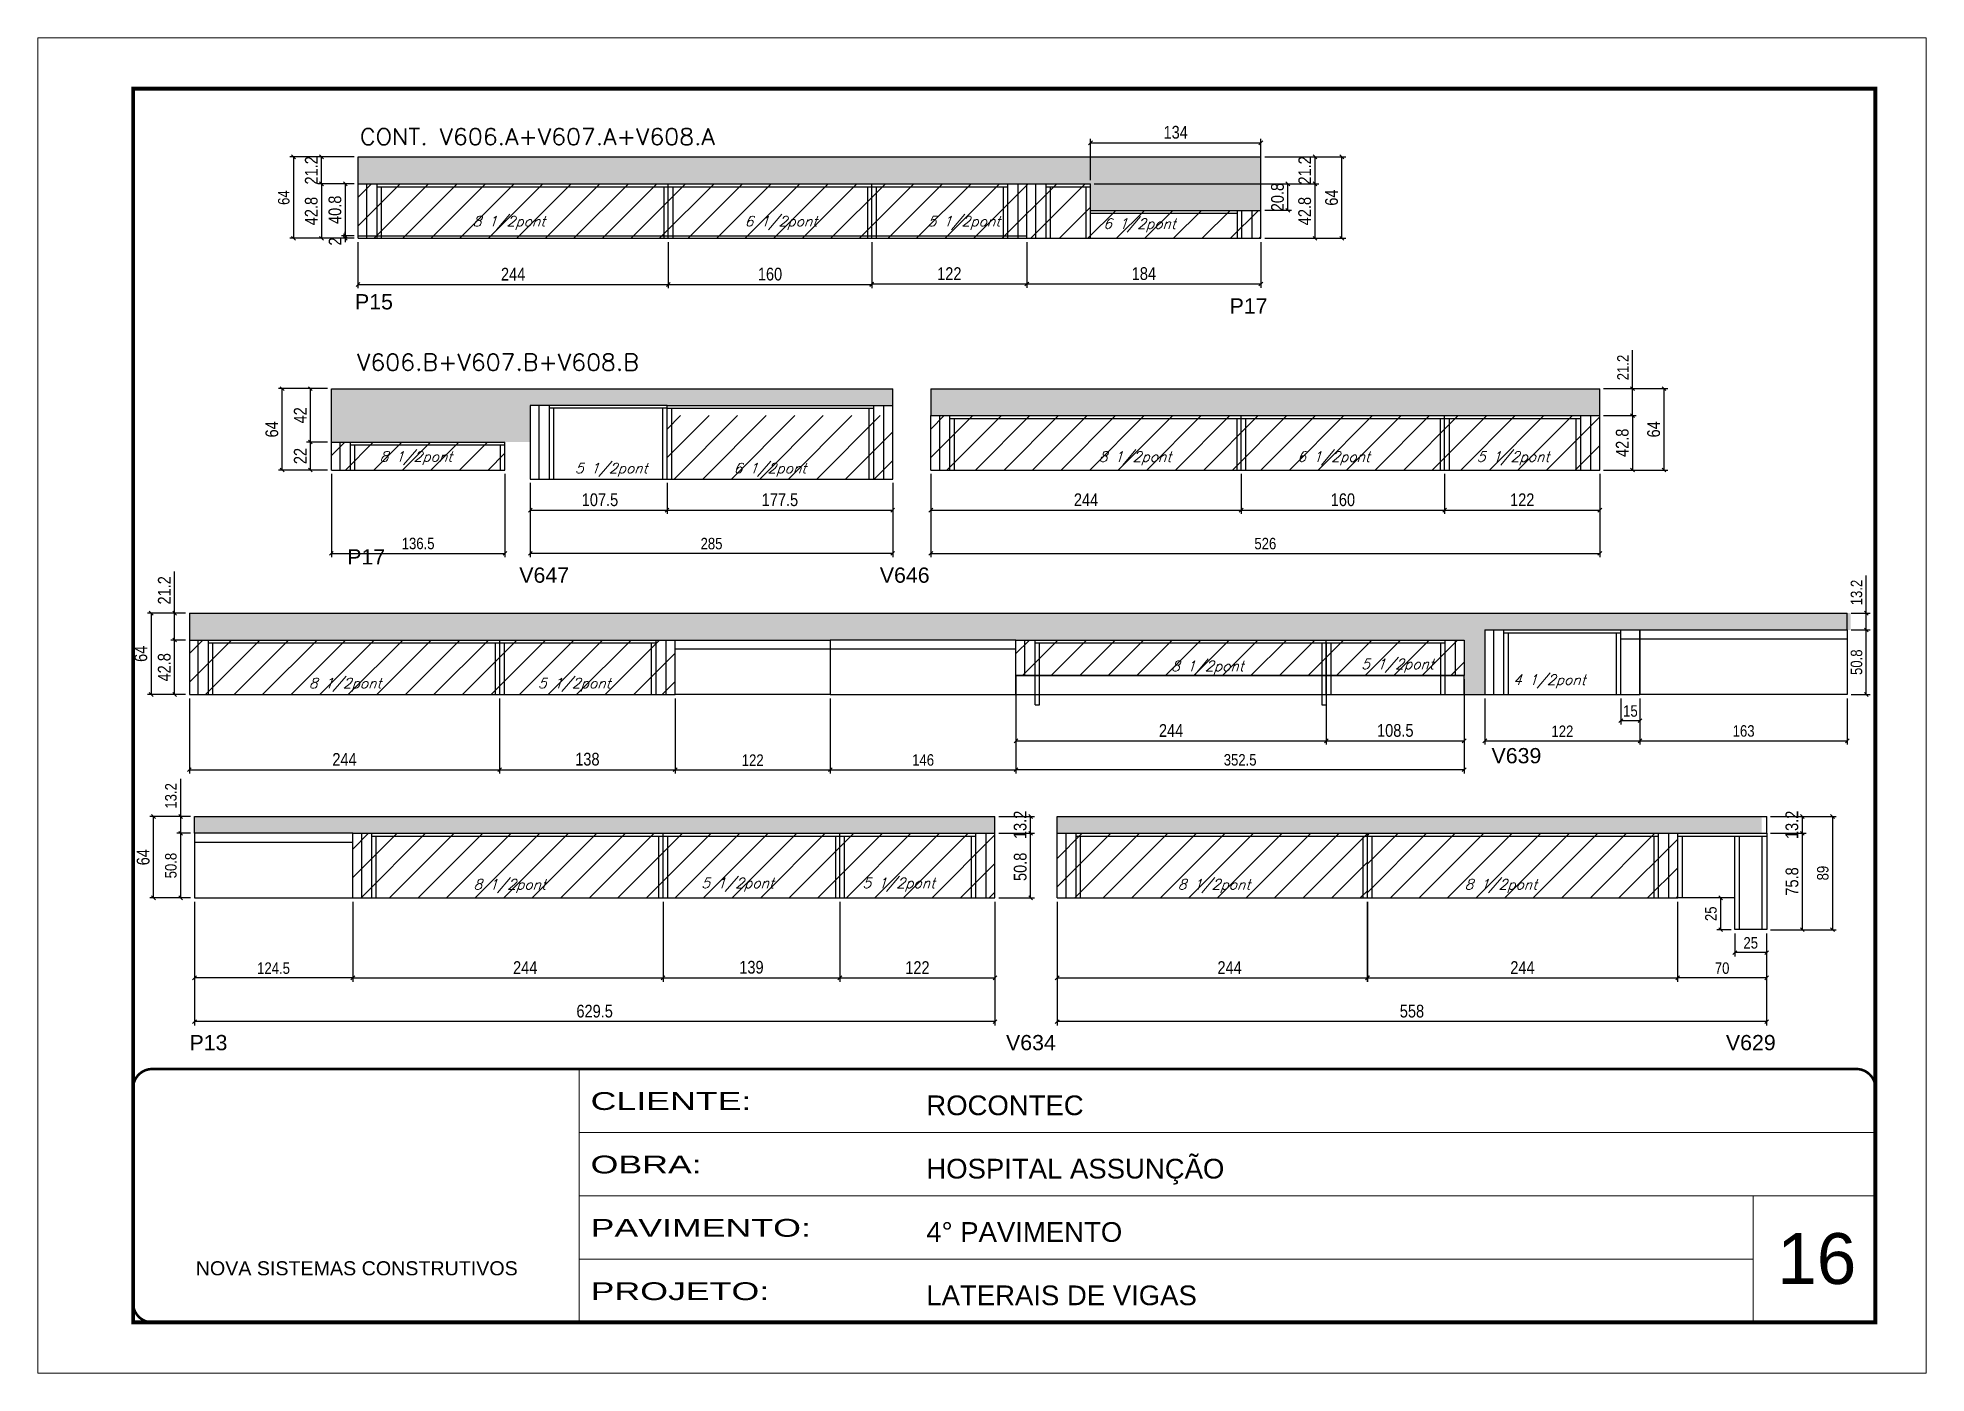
# Model space of a CAD drawing. Extents: x -20960 to -5926, y -2106 to 21915.
# Drawn here: x -7438 to -5953, y 17420 to 18470 of the extents above; entities that cross this region are included whole.
import ezdxf

# ---------------------------------------------------------------- set-up
doc = ezdxf.new("R2010")
doc.units = 0
doc.linetypes.add('CONTINUO', pattern=[0])
doc.linetypes.add('DASHED', pattern=[0.75, 0.5, -0.25])
doc.layers.add('00 - FELIPE', color=2, linetype='Continuous', plot=False)
for name, color, linetype in [('5', 5, 'Continuous'), ('COTA', 241, 'Continuous'), ('Painéis', 200, 'Continuous'), ('Reaproveitamento', 251, 'Continuous'), ('SARR_2.2x7', 40, 'Continuous'), ('SARR_3.5x7', 81, 'Continuous'), ('texto', 7, 'Continuous')]:
    doc.layers.add(name, color=color, linetype=linetype)
for name, color, linetype, lineweight in [('CARIMBO', 255, 'Continuous', 9), ('Folhas', 255, 'Continuous', 9), ('Hachura', 251, 'Continuous', 9), ('SARRAFO DE PRESSAO', 251, 'DASHED', 9), ('Texto Seção', 7, 'Continuous', 15)]:
    doc.layers.add(name, color=color, linetype=linetype, lineweight=lineweight)
doc.styles.add('ARIAL', font='arial.ttf')
doc.styles.add('COTA TECNICA', font='techl___.ttf', dxfattribs={"height": 10})
doc.styles.add('COTA TECNICA-50', font='techl___.ttf', dxfattribs={"height": 9})
doc.styles.add('REGUA-120', font='ROMANS.shx', dxfattribs={"height": 15})
doc.styles.add('Romans', font='romans.shx')
doc.styles.get("Standard").update_dxf_attribs({"font": 'arial.ttf'})
doc.styles.add('Tecnologia', font='')
doc.styles.get('Tecnologia').set_extended_font_data('Forgotten Futurist')
doc.dimstyles.new('COTA PAINEL-50', dxfattribs={"dimtxt": 9, "dimasz": 3, "dimexe": 3, "dimexo": 3, "dimgap": 3, "dimtad": 1, "dimdec": 1, "dimzin": 12, "dimdsep": 46, "dimtxsty": 'COTA TECNICA-50', "dimblk1": 'OBLIQUE', "dimblk2": 'OBLIQUE', "dimsah": 1, "dimcen": 0.9, "dimclrd": 4, "dimclre": 4, "dimclrt": 240, "dimadec": 1, "dimazin": 3, "dimtfac": 1, "dimtdec": 1, "dimtmove": 0, "dimatfit": 3, "dimfxl": 1, "dimtolj": 1, "dimtzin": 12, "dimarcsym": 0})
doc.dimstyles.new('PAINEL', dxfattribs={"dimtxt": 10, "dimasz": 3, "dimexe": 3, "dimexo": 3, "dimgap": 3, "dimtad": 1, "dimdec": 1, "dimzin": 12, "dimdsep": 46, "dimtxsty": 'COTA TECNICA', "dimblk1": 'OBLIQUE', "dimblk2": 'OBLIQUE', "dimsah": 1, "dimcen": 0.9, "dimclrd": 4, "dimclre": 4, "dimclrt": 240, "dimadec": 1, "dimazin": 3, "dimtfac": 1, "dimtdec": 1, "dimtmove": 0, "dimatfit": 3, "dimfxl": 1, "dimtolj": 1, "dimtzin": 12, "dimarcsym": 0})
pattern_1 = [(45, (-146086.363, -10269.816), (-11.2253202, 11.2253202), [])]

msp = doc.modelspace()

# ---------------------------------------------------------------- texts
at = {"layer": '5', "linetype": 'Continuous'}
for s, p in [('P15', (-7189.02, 18256.09)), ('P17', (-6501.27, 18252.81)), ('P17', (-7195.15, 18055.53)), ('V647', (-7059.85, 18041.19)), ('V646', (-6776.35, 18041.19)), ('V639', (-6295.32, 17899.22)), ('P13', (-7319.18, 17673.62)), ('V634', (-6677.11, 17673.62)), ('V629', (-6111.02, 17673.62))]:
    msp.add_text(s, height=12, rotation=0.00004, dxfattribs=at).set_placement(p)
at = {"layer": 'CARIMBO', "style": 'ARIAL'}
msp.add_text('16', height=40, dxfattribs=at).set_placement((-6070.64, 17489.81))
at = {"layer": 'texto', "color": 2, "char_height": 8, "attachment_point": 5, "style": 'Romans'}
for s, insert in [('{\\Q19;\\C256;8 1/2pont}', (-7067.99, 18324.09)), ('{\\Q19;\\C256;6 1/2pont}', (-6854.1, 18324.09)), ('{\\Q19;\\C256;5 1/2pont}', (-6710.23, 18324.09)), ('{\\Q19;\\C256;6 1/2pont}', (-6572.12, 18322.22)), ('{\\Q19;\\C256;8 1/2pont}', (-7141.12, 18139.11)), ('{\\Q19;\\C256;5 1/2pont}', (-6987.57, 18129.93)), ('{\\Q19;\\C256;6 1/2pont}', (-6862.78, 18129.93)), ('{\\Q19;\\C256;8 1/2pont}', (-6575.67, 18139.03)), ('{\\Q19;\\C256;6 1/2pont}', (-6419.49, 18139.03)), ('{\\Q19;\\C256;5 1/2pont}', (-6278.4, 18139.03)), ('{\\Q19;\\C256;8 1/2pont}', (-6518.77, 17974.4)), ('{\\Q19;\\C256;5 1/2pont}', (-6369.22, 17975.94)), ('{\\Q19;\\C256;4 1/2pont}', (-6249.88, 17963.62)), ('{\\Q19;\\C256;8 1/2pont}', (-7196.81, 17960.94)), ('{\\Q19;\\C256;5 1/2pont}', (-7016.63, 17960.94)), ('{\\Q19;\\C256;8 1/2pont}', (-7067.41, 17802.69)), ('{\\Q19;\\C256;5 1/2pont}', (-6888.18, 17803.75)), ('{\\Q19;\\C256;5 1/2pont}', (-6761.49, 17803.75)), ('{\\Q19;\\C256;8 1/2pont}', (-6513.54, 17802.69)), ('{\\Q19;\\C256;8 1/2pont}', (-6287.97, 17802.69))]:
    msp.add_mtext(s, dxfattribs=dict(at, insert=insert))
at = {"layer": 'Texto Seção', "style": 'REGUA-120', "width": 1.05}
for s, p in [('CONT. V606.A+V607.A+V608.A', (-7185.1, 18385.41)), ('V606.B+V607.B+V608.B', (-7187.47, 18208.05))]:
    msp.add_text(s, height=13, dxfattribs=at).set_placement(p)

# ---------------------------------------------------------------- blocks, each defined once
blk = doc.blocks.new('9999999999')
at = {"color": 30, "linetype": 'CONTINUO'}
for p, q in [((98564.6, 34230.2), (98564.6, 34429.4)), ((98564.6, 34379.6), (99584, 34379.6)), ((98564.6, 34329.8), (99488, 34329.8)), ((99584, 34329.8), (99488, 34329.8)), ((99488, 34329.8), (99488, 34230.2)), ((98564.6, 34280), (99488, 34280))]:
    blk.add_line(p, q, dxfattribs=at)
at = {"color": 30, "linetype": 'CONTINUO', "const_width": 2}
blk.add_lwpolyline([(99584, 34230.2), (99584, 34414.4, 0.414214), (99569, 34429.4), (98229, 34429.4, 0.414214), (98214, 34414.4), (98214, 34245.2, 0.414214), (98229, 34230.2), (99584, 34230.2)], format="xyb", dxfattribs=at)
at = {"layer": 'Folhas'}
blk.add_lwpolyline([(98139, 34190.2), (99624, 34190.2), (99624, 35240.2), (98139, 35240.2)], close=True, dxfattribs=at)
at = {"layer": 'Folhas', "color": 30, "const_width": 3}
blk.add_lwpolyline([(98214, 34230.2), (99584, 34230.2), (99584, 35200.2), (98214, 35200.2)], close=True, dxfattribs=at)
at = {"color": 7, "linetype": 'Continuous', "ltscale": 5, "style": 'ARIAL'}
for s, height, p in [('ROCONTEC', 15.48, (98837.7, 34393.1)), ('HOSPITAL ASSUNÇÃO', 15.483, (98837.7, 34343.3)), ('4° PAVIMENTO', 15.483, (98837.7, 34293.5)), ('NOVA SISTEMAS CONSTRUTIVOS', 11.059, (98263.2, 34267.2)), ('LATERAIS DE VIGAS', 15.483, (98837.7, 34243.7))]:
    blk.add_text(s, height=height, dxfattribs=at).set_placement(p)
at = {"layer": 'Folhas', "color": 7, "style": 'Tecnologia', "width": 1.5}
for s, p in [('CLIENTE:', (98573.7, 34397.2)), ('OBRA:', (98573.7, 34347.3)), ('PAVIMENTO:', (98573.7, 34297.5)), ('PROJETO:', (98573.7, 34247.7))]:
    blk.add_text(s, height=14, dxfattribs=at).set_placement(p)
blk = doc.blocks.new('_Oblique')
at = {"color": 0, "linetype": 'ByBlock', "lineweight": -2}
blk.add_line((-0.5, -0.5), (0.5, 0.5), dxfattribs=at)
blk = doc.blocks.new('*D435')
at = {"layer": 'COTA', "color": 4, "lineweight": -2, "ltscale": 25, "transparency": 16777216}
for p, q in [((-7186.7, 18309), (-7186.7, 18272.7)), ((-6942.7, 18309), (-6942.7, 18272.7)), ((-7186.7, 18275.7), (-6942.7, 18275.7))]:
    blk.add_line(p, q, dxfattribs=at)
at = {"layer": 'Defpoints', "color": 0, "ltscale": 25, "transparency": 16777216}
for p in [(-7186.7, 18312), (-6942.7, 18312), (-6942.7, 18275.7)]:
    blk.add_point(p, dxfattribs=at)
at = {"layer": 'COTA', "color": 4, "lineweight": -2, "ltscale": 25, "transparency": 16777216, "xscale": 3, "yscale": 3, "zscale": 3, "rotation": 180}
blk.add_blockref('_Oblique', (-7186.7, 18275.7), dxfattribs=at)
at = {"layer": 'COTA', "color": 4, "lineweight": -2, "ltscale": 25, "transparency": 16777216, "xscale": 3, "yscale": 3, "zscale": 3}
blk.add_blockref('_Oblique', (-6942.7, 18275.7), dxfattribs=at)
at = {"layer": 'COTA', "color": 240, "ltscale": 25, "transparency": 16777216, "insert": (-7064.7, 18283.8), "char_height": 10, "attachment_point": 5, "style": 'COTA TECNICA'}
blk.add_mtext('\\A1;244', dxfattribs=at)
blk = doc.blocks.new('*D436')
at = {"layer": 'COTA', "color": 4, "lineweight": -2, "ltscale": 25, "transparency": 16777216}
for p, q in [((-6607.7, 18354.8), (-6452.5, 18354.8)), ((-6455.5, 18334), (-6455.5, 18354.8)), ((-6473.7, 18334), (-6452.5, 18334))]:
    blk.add_line(p, q, dxfattribs=at)
at = {"layer": 'Defpoints', "color": 0, "ltscale": 25, "transparency": 16777216}
for p in [(-6610.7, 18354.8), (-6455.5, 18354.8), (-6476.7, 18334)]:
    blk.add_point(p, dxfattribs=at)
at = {"layer": 'COTA', "color": 4, "lineweight": -2, "ltscale": 25, "transparency": 16777216, "xscale": 3, "yscale": 3, "zscale": 3}
for p, rotation in [((-6455.5, 18354.8), 90), ((-6455.5, 18334), 270)]:
    blk.add_blockref('_Oblique', p, dxfattribs=dict(at, rotation=rotation))
at = {"layer": 'COTA', "color": 240, "ltscale": 25, "transparency": 16777216, "insert": (-6463.6, 18344.4), "char_height": 10, "attachment_point": 5, "rotation": 90, "style": 'COTA TECNICA'}
blk.add_mtext('\\A1;20.8', dxfattribs=at)
blk = doc.blocks.new('*D437')
at = {"layer": 'COTA', "color": 4, "lineweight": -2, "ltscale": 25, "transparency": 16777216}
for p, q in [((-6473.7, 18376), (-6410, 18376)), ((-6413, 18312), (-6413, 18376)), ((-6473.7, 18312), (-6410, 18312))]:
    blk.add_line(p, q, dxfattribs=at)
at = {"layer": 'Defpoints', "color": 0, "ltscale": 25, "transparency": 16777216}
for p in [(-6476.7, 18376), (-6413, 18376), (-6476.7, 18312)]:
    blk.add_point(p, dxfattribs=at)
at = {"layer": 'COTA', "color": 4, "lineweight": -2, "ltscale": 25, "transparency": 16777216, "xscale": 3, "yscale": 3, "zscale": 3}
for p, rotation in [((-6413, 18376), 90), ((-6413, 18312), 270)]:
    blk.add_blockref('_Oblique', p, dxfattribs=dict(at, rotation=rotation))
at = {"layer": 'COTA', "color": 240, "ltscale": 25, "transparency": 16777216, "insert": (-6421.1, 18344), "char_height": 10, "attachment_point": 5, "rotation": 90, "style": 'COTA TECNICA'}
blk.add_mtext('\\A1;64', dxfattribs=at)
blk = doc.blocks.new('*D438')
at = {"layer": 'COTA', "color": 4, "lineweight": -2, "ltscale": 25, "transparency": 16777216}
for p, q in [((-6610.7, 18357.8), (-6610.7, 18390.1)), ((-6610.7, 18387.1), (-6476.7, 18387.1)), ((-6476.7, 18358), (-6476.7, 18390.1))]:
    blk.add_line(p, q, dxfattribs=at)
at = {"layer": 'Defpoints', "color": 0, "ltscale": 25, "transparency": 16777216}
for p in [(-6476.7, 18387.1), (-6610.7, 18354.8), (-6476.7, 18355)]:
    blk.add_point(p, dxfattribs=at)
at = {"layer": 'COTA', "color": 4, "lineweight": -2, "ltscale": 25, "transparency": 16777216, "xscale": 3, "yscale": 3, "zscale": 3, "rotation": 180}
blk.add_blockref('_Oblique', (-6610.7, 18387.1), dxfattribs=at)
at = {"layer": 'COTA', "color": 4, "lineweight": -2, "ltscale": 25, "transparency": 16777216, "xscale": 3, "yscale": 3, "zscale": 3}
blk.add_blockref('_Oblique', (-6476.7, 18387.1), dxfattribs=at)
at = {"layer": 'COTA', "color": 240, "ltscale": 25, "transparency": 16777216, "insert": (-6543.7, 18395.3), "char_height": 10, "attachment_point": 5, "style": 'COTA TECNICA'}
blk.add_mtext('\\A1;134', dxfattribs=at)
blk = doc.blocks.new('*D439')
at = {"layer": 'COTA', "color": 4, "lineweight": -2, "ltscale": 25, "transparency": 16777216}
for p, q in [((-6942.7, 18309), (-6942.7, 18272.7)), ((-6782.7, 18309), (-6782.7, 18272.7)), ((-6942.7, 18275.7), (-6782.7, 18275.7))]:
    blk.add_line(p, q, dxfattribs=at)
at = {"layer": 'Defpoints', "color": 0, "ltscale": 25, "transparency": 16777216}
for p in [(-6942.7, 18312), (-6782.7, 18312), (-6782.7, 18275.7)]:
    blk.add_point(p, dxfattribs=at)
at = {"layer": 'COTA', "color": 4, "lineweight": -2, "ltscale": 25, "transparency": 16777216, "xscale": 3, "yscale": 3, "zscale": 3, "rotation": 180}
blk.add_blockref('_Oblique', (-6942.7, 18275.7), dxfattribs=at)
at = {"layer": 'COTA', "color": 4, "lineweight": -2, "ltscale": 25, "transparency": 16777216, "xscale": 3, "yscale": 3, "zscale": 3}
blk.add_blockref('_Oblique', (-6782.7, 18275.7), dxfattribs=at)
at = {"layer": 'COTA', "color": 240, "ltscale": 25, "transparency": 16777216, "insert": (-6862.7, 18283.8), "char_height": 10, "attachment_point": 5, "style": 'COTA TECNICA'}
blk.add_mtext('\\A1;160', dxfattribs=at)
blk = doc.blocks.new('*D440')
at = {"layer": 'COTA', "color": 4, "lineweight": -2, "ltscale": 25, "transparency": 16777216}
for p, q in [((-6782.7, 18309), (-6782.7, 18273.1)), ((-6660.7, 18309), (-6660.7, 18273.1)), ((-6782.7, 18276.1), (-6660.7, 18276.1))]:
    blk.add_line(p, q, dxfattribs=at)
at = {"layer": 'Defpoints', "color": 0, "ltscale": 25, "transparency": 16777216}
for p in [(-6782.7, 18312), (-6660.7, 18312), (-6660.7, 18276.1)]:
    blk.add_point(p, dxfattribs=at)
at = {"layer": 'COTA', "color": 4, "lineweight": -2, "ltscale": 25, "transparency": 16777216, "xscale": 3, "yscale": 3, "zscale": 3, "rotation": 180}
blk.add_blockref('_Oblique', (-6782.7, 18276.1), dxfattribs=at)
at = {"layer": 'COTA', "color": 4, "lineweight": -2, "ltscale": 25, "transparency": 16777216, "xscale": 3, "yscale": 3, "zscale": 3}
blk.add_blockref('_Oblique', (-6660.7, 18276.1), dxfattribs=at)
at = {"layer": 'COTA', "color": 240, "ltscale": 25, "transparency": 16777216, "insert": (-6721.7, 18284.2), "char_height": 10, "attachment_point": 5, "style": 'COTA TECNICA'}
blk.add_mtext('\\A1;122', dxfattribs=at)
blk = doc.blocks.new('*D441')
at = {"layer": 'COTA', "color": 4, "lineweight": -2, "ltscale": 25, "transparency": 16777216}
for p, q in [((-6660.7, 18309), (-6660.7, 18273.1)), ((-6476.7, 18309), (-6476.7, 18273.1)), ((-6660.7, 18276.1), (-6476.7, 18276.1))]:
    blk.add_line(p, q, dxfattribs=at)
at = {"layer": 'Defpoints', "color": 0, "ltscale": 25, "transparency": 16777216}
for p in [(-6660.7, 18312), (-6476.7, 18312), (-6476.7, 18276.1)]:
    blk.add_point(p, dxfattribs=at)
at = {"layer": 'COTA', "color": 4, "lineweight": -2, "ltscale": 25, "transparency": 16777216, "xscale": 3, "yscale": 3, "zscale": 3, "rotation": 180}
blk.add_blockref('_Oblique', (-6660.7, 18276.1), dxfattribs=at)
at = {"layer": 'COTA', "color": 4, "lineweight": -2, "ltscale": 25, "transparency": 16777216, "xscale": 3, "yscale": 3, "zscale": 3}
blk.add_blockref('_Oblique', (-6476.7, 18276.1), dxfattribs=at)
at = {"layer": 'COTA', "color": 240, "ltscale": 25, "transparency": 16777216, "insert": (-6568.7, 18284.2), "char_height": 10, "attachment_point": 5, "style": 'COTA TECNICA'}
blk.add_mtext('\\A1;184', dxfattribs=at)
blk = doc.blocks.new('*D413')
at = {"layer": 'COTA', "color": 4, "lineweight": -2, "ltscale": 25, "transparency": 16777216}
for p, q in [((-7189.7, 18354.8), (-7218.4, 18354.8)), ((-7215.4, 18354.8), (-7215.4, 18312)), ((-7189.7, 18312), (-7218.4, 18312))]:
    blk.add_line(p, q, dxfattribs=at)
at = {"layer": 'Defpoints', "color": 0, "ltscale": 25, "transparency": 16777216}
for p in [(-7186.7, 18354.8), (-7215.4, 18312), (-7186.7, 18312)]:
    blk.add_point(p, dxfattribs=at)
at = {"layer": 'COTA', "color": 4, "lineweight": -2, "ltscale": 25, "transparency": 16777216, "xscale": 3, "yscale": 3, "zscale": 3}
for p, rotation in [((-7215.4, 18354.8), 90), ((-7215.4, 18312), 270)]:
    blk.add_blockref('_Oblique', p, dxfattribs=dict(at, rotation=rotation))
at = {"layer": 'COTA', "color": 240, "ltscale": 25, "transparency": 16777216, "insert": (-7223.4, 18333.4), "char_height": 10, "attachment_point": 5, "rotation": 90, "style": 'COTA TECNICA'}
blk.add_mtext('\\A1;42.8', dxfattribs=at)
blk = doc.blocks.new('*D414')
at = {"layer": 'COTA', "color": 4, "lineweight": -2, "ltscale": 25, "transparency": 16777216}
for p, q in [((-7189.7, 18376), (-7218.4, 18376)), ((-7215.4, 18354.8), (-7215.4, 18376)), ((-7189.7, 18354.8), (-7218.4, 18354.8))]:
    blk.add_line(p, q, dxfattribs=at)
at = {"layer": 'Defpoints', "color": 0, "ltscale": 25, "transparency": 16777216}
for p in [(-7215.4, 18376), (-7186.7, 18376), (-7186.7, 18354.8)]:
    blk.add_point(p, dxfattribs=at)
at = {"layer": 'COTA', "color": 4, "lineweight": -2, "ltscale": 25, "transparency": 16777216, "xscale": 3, "yscale": 3, "zscale": 3}
for p, rotation in [((-7215.4, 18376), 90), ((-7215.4, 18354.8), 270)]:
    blk.add_blockref('_Oblique', p, dxfattribs=dict(at, rotation=rotation))
at = {"layer": 'COTA', "color": 240, "ltscale": 25, "transparency": 16777216, "insert": (-7223.4, 18365.4), "char_height": 10, "attachment_point": 5, "rotation": 90, "style": 'COTA TECNICA'}
blk.add_mtext('\\A1;21.2', dxfattribs=at)
blk = doc.blocks.new('*D415')
at = {"layer": 'COTA', "color": 4, "lineweight": -2, "ltscale": 25, "transparency": 16777216}
for p, q in [((-7189.7, 18354.8), (-7199.7, 18354.8)), ((-7196.7, 18354.8), (-7196.7, 18314)), ((-7189.7, 18314), (-7199.7, 18314))]:
    blk.add_line(p, q, dxfattribs=at)
at = {"layer": 'Defpoints', "color": 0, "ltscale": 25, "transparency": 16777216}
for p in [(-7186.7, 18354.8), (-7196.7, 18314), (-7186.7, 18314)]:
    blk.add_point(p, dxfattribs=at)
at = {"layer": 'COTA', "color": 4, "lineweight": -2, "ltscale": 25, "transparency": 16777216, "xscale": 3, "yscale": 3, "zscale": 3}
for p, rotation in [((-7196.7, 18354.8), 90), ((-7196.7, 18314), 270)]:
    blk.add_blockref('_Oblique', p, dxfattribs=dict(at, rotation=rotation))
at = {"layer": 'COTA', "color": 240, "ltscale": 25, "transparency": 16777216, "insert": (-7204.8, 18334.4), "char_height": 10, "attachment_point": 5, "rotation": 90, "style": 'COTA TECNICA'}
blk.add_mtext('\\A1;40.8', dxfattribs=at)
blk = doc.blocks.new('*D416')
at = {"layer": 'COTA', "color": 4, "lineweight": -2, "ltscale": 25, "transparency": 16777216}
for p, q in [((-7189.7, 18314), (-7199.7, 18314)), ((-7189.7, 18312), (-7199.7, 18312)), ((-7196.7, 18314), (-7196.7, 18317)), ((-7196.7, 18314), (-7196.7, 18312)), ((-7196.7, 18312), (-7196.7, 18309))]:
    blk.add_line(p, q, dxfattribs=at)
at = {"layer": 'Defpoints', "color": 0, "ltscale": 25, "transparency": 16777216}
for p in [(-7196.7, 18312), (-7186.7, 18314), (-7186.7, 18312)]:
    blk.add_point(p, dxfattribs=at)
at = {"layer": 'COTA', "color": 4, "lineweight": -2, "ltscale": 25, "transparency": 16777216, "xscale": 3, "yscale": 3, "zscale": 3}
for p, rotation in [((-7196.7, 18314), 270), ((-7196.7, 18312), 90)]:
    blk.add_blockref('_Oblique', p, dxfattribs=dict(at, rotation=rotation))
at = {"layer": 'COTA', "color": 240, "ltscale": 25, "transparency": 16777216, "insert": (-7204.7, 18309.5), "char_height": 10, "attachment_point": 5, "rotation": 90, "style": 'COTA TECNICA'}
blk.add_mtext('\\A1;2', dxfattribs=at)
blk = doc.blocks.new('*D369')
at = {"layer": 'COTA', "color": 4, "lineweight": -2, "ltscale": 25, "transparency": 16777216}
for p, q in [((-6607.7, 18354.8), (-6431.1, 18354.8)), ((-6434.1, 18312), (-6434.1, 18354.8)), ((-6473.7, 18312), (-6431.1, 18312))]:
    blk.add_line(p, q, dxfattribs=at)
at = {"layer": 'Defpoints', "color": 0, "ltscale": 25, "transparency": 16777216}
for p in [(-6610.7, 18354.8), (-6434.1, 18354.8), (-6476.7, 18312)]:
    blk.add_point(p, dxfattribs=at)
at = {"layer": 'COTA', "color": 4, "lineweight": -2, "ltscale": 25, "transparency": 16777216, "xscale": 3, "yscale": 3, "zscale": 3}
for p, rotation in [((-6434.1, 18354.8), 90), ((-6434.1, 18312), 270)]:
    blk.add_blockref('_Oblique', p, dxfattribs=dict(at, rotation=rotation))
at = {"layer": 'COTA', "color": 240, "ltscale": 25, "transparency": 16777216, "insert": (-6442.2, 18333.4), "char_height": 10, "attachment_point": 5, "rotation": 90, "style": 'COTA TECNICA'}
blk.add_mtext('\\A1;42.8', dxfattribs=at)
blk = doc.blocks.new('*D417')
at = {"layer": 'COTA', "color": 4, "lineweight": -2, "ltscale": 25, "transparency": 16777216}
for p, q in [((-6473.7, 18376), (-6431.1, 18376)), ((-6434.1, 18354.8), (-6434.1, 18376)), ((-6607.7, 18354.8), (-6431.1, 18354.8))]:
    blk.add_line(p, q, dxfattribs=at)
at = {"layer": 'Defpoints', "color": 0, "ltscale": 25, "transparency": 16777216}
for p in [(-6476.7, 18376), (-6434.1, 18376), (-6610.7, 18354.8)]:
    blk.add_point(p, dxfattribs=at)
at = {"layer": 'COTA', "color": 4, "lineweight": -2, "ltscale": 25, "transparency": 16777216, "xscale": 3, "yscale": 3, "zscale": 3}
for p, rotation in [((-6434.1, 18376), 90), ((-6434.1, 18354.8), 270)]:
    blk.add_blockref('_Oblique', p, dxfattribs=dict(at, rotation=rotation))
at = {"layer": 'COTA', "color": 240, "ltscale": 25, "transparency": 16777216, "insert": (-6442.2, 18365.4), "char_height": 10, "attachment_point": 5, "rotation": 90, "style": 'COTA TECNICA'}
blk.add_mtext('\\A1;21.2', dxfattribs=at)
blk = doc.blocks.new('*D370')
at = {"layer": 'COTA', "color": 4, "lineweight": -2, "ltscale": 25, "transparency": 16777216}
for p, q in [((-7051.2, 18119.8), (-7051.2, 18095.3)), ((-6943.7, 18119.8), (-6943.7, 18095.3)), ((-7051.2, 18098.3), (-6943.7, 18098.3))]:
    blk.add_line(p, q, dxfattribs=at)
at = {"layer": 'Defpoints', "color": 0, "ltscale": 25, "transparency": 16777216}
for p in [(-7051.2, 18122.8), (-6943.7, 18122.8), (-6943.7, 18098.3)]:
    blk.add_point(p, dxfattribs=at)
at = {"layer": 'COTA', "color": 4, "lineweight": -2, "ltscale": 25, "transparency": 16777216, "xscale": 3, "yscale": 3, "zscale": 3, "rotation": 180}
blk.add_blockref('_Oblique', (-7051.2, 18098.3), dxfattribs=at)
at = {"layer": 'COTA', "color": 4, "lineweight": -2, "ltscale": 25, "transparency": 16777216, "xscale": 3, "yscale": 3, "zscale": 3}
blk.add_blockref('_Oblique', (-6943.7, 18098.3), dxfattribs=at)
at = {"layer": 'COTA', "color": 240, "ltscale": 25, "transparency": 16777216, "insert": (-6996.4, 18106.4), "char_height": 10, "attachment_point": 5, "style": 'COTA TECNICA'}
blk.add_mtext('\\A1;107.5', dxfattribs=at)
blk = doc.blocks.new('*D419')
at = {"layer": 'COTA', "color": 4, "lineweight": -2, "ltscale": 25, "transparency": 16777216}
for p, q in [((-6943.7, 18119.8), (-6943.7, 18095.3)), ((-6766.2, 18119.8), (-6766.2, 18095.3)), ((-6943.7, 18098.3), (-6766.2, 18098.3))]:
    blk.add_line(p, q, dxfattribs=at)
at = {"layer": 'Defpoints', "color": 0, "ltscale": 25, "transparency": 16777216}
for p in [(-6943.7, 18122.8), (-6766.2, 18122.8), (-6766.2, 18098.3)]:
    blk.add_point(p, dxfattribs=at)
at = {"layer": 'COTA', "color": 4, "lineweight": -2, "ltscale": 25, "transparency": 16777216, "xscale": 3, "yscale": 3, "zscale": 3, "rotation": 180}
blk.add_blockref('_Oblique', (-6943.7, 18098.3), dxfattribs=at)
at = {"layer": 'COTA', "color": 4, "lineweight": -2, "ltscale": 25, "transparency": 16777216, "xscale": 3, "yscale": 3, "zscale": 3}
blk.add_blockref('_Oblique', (-6766.2, 18098.3), dxfattribs=at)
at = {"layer": 'COTA', "color": 240, "ltscale": 25, "transparency": 16777216, "insert": (-6854.9, 18106.4), "char_height": 10, "attachment_point": 5, "style": 'COTA TECNICA'}
blk.add_mtext('\\A1;177.5', dxfattribs=at)
blk = doc.blocks.new('*D420')
at = {"layer": 'COTA', "color": 4, "lineweight": -2, "ltscale": 25, "transparency": 16777216}
for p, q in [((-7210.6, 18151.8), (-7227.1, 18151.8)), ((-7224.1, 18129.8), (-7224.1, 18151.8)), ((-7210.6, 18129.8), (-7227.1, 18129.8))]:
    blk.add_line(p, q, dxfattribs=at)
at = {"layer": 'Defpoints', "color": 0, "ltscale": 25, "transparency": 16777216}
for p in [(-7224.1, 18151.8), (-7207.6, 18151.8), (-7207.6, 18129.8)]:
    blk.add_point(p, dxfattribs=at)
at = {"layer": 'COTA', "color": 4, "lineweight": -2, "ltscale": 25, "transparency": 16777216, "xscale": 3, "yscale": 3, "zscale": 3}
for p, rotation in [((-7224.1, 18151.8), 90), ((-7224.1, 18129.8), 270)]:
    blk.add_blockref('_Oblique', p, dxfattribs=dict(at, rotation=rotation))
at = {"layer": 'COTA', "color": 240, "ltscale": 25, "transparency": 16777216, "insert": (-7232.1, 18140.8), "char_height": 10, "attachment_point": 5, "rotation": 90, "style": 'COTA TECNICA'}
blk.add_mtext('\\A1;22', dxfattribs=at)
blk = doc.blocks.new('*D371')
at = {"layer": 'COTA', "color": 4, "lineweight": -2, "ltscale": 25, "transparency": 16777216}
for p, q in [((-7210.6, 18193.8), (-7227.1, 18193.8)), ((-7224.1, 18151.8), (-7224.1, 18193.8)), ((-7210.6, 18151.8), (-7227.1, 18151.8))]:
    blk.add_line(p, q, dxfattribs=at)
at = {"layer": 'Defpoints', "color": 0, "ltscale": 25, "transparency": 16777216}
for p in [(-7224.1, 18193.8), (-7207.6, 18193.8), (-7207.6, 18151.8)]:
    blk.add_point(p, dxfattribs=at)
at = {"layer": 'COTA', "color": 4, "lineweight": -2, "ltscale": 25, "transparency": 16777216, "xscale": 3, "yscale": 3, "zscale": 3}
for p, rotation in [((-7224.1, 18193.8), 90), ((-7224.1, 18151.8), 270)]:
    blk.add_blockref('_Oblique', p, dxfattribs=dict(at, rotation=rotation))
at = {"layer": 'COTA', "color": 240, "ltscale": 25, "transparency": 16777216, "insert": (-7232.1, 18172.8), "char_height": 10, "attachment_point": 5, "rotation": 90, "style": 'COTA TECNICA'}
blk.add_mtext('\\A1;42', dxfattribs=at)
blk = doc.blocks.new('*D421')
at = {"layer": 'COTA', "color": 4, "lineweight": -2, "ltscale": 25, "transparency": 16777216}
for p, q in [((-7210.6, 18193.8), (-7249.3, 18193.8)), ((-7246.3, 18129.8), (-7246.3, 18193.8)), ((-7210.6, 18129.8), (-7249.3, 18129.8))]:
    blk.add_line(p, q, dxfattribs=at)
at = {"layer": 'Defpoints', "color": 0, "ltscale": 25, "transparency": 16777216}
for p in [(-7246.3, 18193.8), (-7207.6, 18193.8), (-7207.6, 18129.8)]:
    blk.add_point(p, dxfattribs=at)
at = {"layer": 'COTA', "color": 4, "lineweight": -2, "ltscale": 25, "transparency": 16777216, "xscale": 3, "yscale": 3, "zscale": 3}
for p, rotation in [((-7246.3, 18193.8), 90), ((-7246.3, 18129.8), 270)]:
    blk.add_blockref('_Oblique', p, dxfattribs=dict(at, rotation=rotation))
at = {"layer": 'COTA', "color": 240, "ltscale": 25, "transparency": 16777216, "insert": (-7254.4, 18161.8), "char_height": 10, "attachment_point": 5, "rotation": 90, "style": 'COTA TECNICA'}
blk.add_mtext('\\A1;64', dxfattribs=at)
blk = doc.blocks.new('*D423')
at = {"layer": 'COTA', "color": 4, "lineweight": -2, "ltscale": 25, "transparency": 16777216}
for p, q in [((-6736.2, 18126.8), (-6736.2, 18095.3)), ((-6492.2, 18126.8), (-6492.2, 18095.3)), ((-6736.2, 18098.3), (-6492.2, 18098.3))]:
    blk.add_line(p, q, dxfattribs=at)
at = {"layer": 'Defpoints', "color": 0, "ltscale": 25, "transparency": 16777216}
for p in [(-6736.2, 18129.8), (-6492.2, 18129.8), (-6492.2, 18098.3)]:
    blk.add_point(p, dxfattribs=at)
at = {"layer": 'COTA', "color": 4, "lineweight": -2, "ltscale": 25, "transparency": 16777216, "xscale": 3, "yscale": 3, "zscale": 3, "rotation": 180}
blk.add_blockref('_Oblique', (-6736.2, 18098.3), dxfattribs=at)
at = {"layer": 'COTA', "color": 4, "lineweight": -2, "ltscale": 25, "transparency": 16777216, "xscale": 3, "yscale": 3, "zscale": 3}
blk.add_blockref('_Oblique', (-6492.2, 18098.3), dxfattribs=at)
at = {"layer": 'COTA', "color": 240, "ltscale": 25, "transparency": 16777216, "insert": (-6614.2, 18106.4), "char_height": 10, "attachment_point": 5, "style": 'COTA TECNICA'}
blk.add_mtext('\\A1;244', dxfattribs=at)
blk = doc.blocks.new('*D372')
at = {"layer": 'COTA', "color": 4, "lineweight": -2, "ltscale": 25, "transparency": 16777216}
for p, q in [((-6332.2, 18126.8), (-6332.2, 18095.3)), ((-6210.2, 18126.8), (-6210.2, 18095.3)), ((-6332.2, 18098.3), (-6210.2, 18098.3))]:
    blk.add_line(p, q, dxfattribs=at)
at = {"layer": 'Defpoints', "color": 0, "ltscale": 25, "transparency": 16777216}
for p in [(-6332.2, 18129.8), (-6210.2, 18129.8), (-6210.2, 18098.3)]:
    blk.add_point(p, dxfattribs=at)
at = {"layer": 'COTA', "color": 4, "lineweight": -2, "ltscale": 25, "transparency": 16777216, "xscale": 3, "yscale": 3, "zscale": 3, "rotation": 180}
blk.add_blockref('_Oblique', (-6332.2, 18098.3), dxfattribs=at)
at = {"layer": 'COTA', "color": 4, "lineweight": -2, "ltscale": 25, "transparency": 16777216, "xscale": 3, "yscale": 3, "zscale": 3}
blk.add_blockref('_Oblique', (-6210.2, 18098.3), dxfattribs=at)
at = {"layer": 'COTA', "color": 240, "ltscale": 25, "transparency": 16777216, "insert": (-6271.2, 18106.4), "char_height": 10, "attachment_point": 5, "style": 'COTA TECNICA'}
blk.add_mtext('\\A1;122', dxfattribs=at)
blk = doc.blocks.new('*D424')
at = {"layer": 'COTA', "color": 4, "lineweight": -2, "ltscale": 25, "transparency": 16777216}
for p, q in [((-7319.3, 17950.3), (-7319.3, 17891.2)), ((-7075.3, 17950.3), (-7075.3, 17891.2)), ((-7319.3, 17894.2), (-7075.3, 17894.2))]:
    blk.add_line(p, q, dxfattribs=at)
at = {"layer": 'Defpoints', "color": 0, "ltscale": 25, "transparency": 16777216}
for p in [(-7319.3, 17953.3), (-7075.3, 17953.3), (-7075.3, 17894.2)]:
    blk.add_point(p, dxfattribs=at)
at = {"layer": 'COTA', "color": 4, "lineweight": -2, "ltscale": 25, "transparency": 16777216, "xscale": 3, "yscale": 3, "zscale": 3, "rotation": 180}
blk.add_blockref('_Oblique', (-7319.3, 17894.2), dxfattribs=at)
at = {"layer": 'COTA', "color": 4, "lineweight": -2, "ltscale": 25, "transparency": 16777216, "xscale": 3, "yscale": 3, "zscale": 3}
blk.add_blockref('_Oblique', (-7075.3, 17894.2), dxfattribs=at)
at = {"layer": 'COTA', "color": 240, "ltscale": 25, "transparency": 16777216, "insert": (-7197.3, 17902.3), "char_height": 10, "attachment_point": 5, "style": 'COTA TECNICA'}
blk.add_mtext('\\A1;244', dxfattribs=at)
blk = doc.blocks.new('*D425')
at = {"layer": 'COTA', "color": 4, "lineweight": -2, "ltscale": 25, "transparency": 16777216}
for p, q in [((-7075.3, 17950.3), (-7075.3, 17891.2)), ((-6937.3, 17950.3), (-6937.3, 17891.2)), ((-7075.3, 17894.2), (-6937.3, 17894.2))]:
    blk.add_line(p, q, dxfattribs=at)
at = {"layer": 'Defpoints', "color": 0, "ltscale": 25, "transparency": 16777216}
for p in [(-7075.3, 17953.3), (-6937.3, 17953.3), (-6937.3, 17894.2)]:
    blk.add_point(p, dxfattribs=at)
at = {"layer": 'COTA', "color": 4, "lineweight": -2, "ltscale": 25, "transparency": 16777216, "xscale": 3, "yscale": 3, "zscale": 3, "rotation": 180}
blk.add_blockref('_Oblique', (-7075.3, 17894.2), dxfattribs=at)
at = {"layer": 'COTA', "color": 4, "lineweight": -2, "ltscale": 25, "transparency": 16777216, "xscale": 3, "yscale": 3, "zscale": 3}
blk.add_blockref('_Oblique', (-6937.3, 17894.2), dxfattribs=at)
at = {"layer": 'COTA', "color": 240, "ltscale": 25, "transparency": 16777216, "insert": (-7006.3, 17902.4), "char_height": 10, "attachment_point": 5, "style": 'COTA TECNICA'}
blk.add_mtext('\\A1;138', dxfattribs=at)
blk = doc.blocks.new('*D426')
at = {"layer": 'COTA', "color": 4, "lineweight": -2, "ltscale": 25, "transparency": 16777216}
for p, q in [((-6492.2, 18126.8), (-6492.2, 18095.3)), ((-6332.2, 18126.8), (-6332.2, 18095.3)), ((-6492.2, 18098.3), (-6332.2, 18098.3))]:
    blk.add_line(p, q, dxfattribs=at)
at = {"layer": 'Defpoints', "color": 0, "ltscale": 25, "transparency": 16777216}
for p in [(-6492.2, 18129.8), (-6332.2, 18129.8), (-6332.2, 18098.3)]:
    blk.add_point(p, dxfattribs=at)
at = {"layer": 'COTA', "color": 4, "lineweight": -2, "ltscale": 25, "transparency": 16777216, "xscale": 3, "yscale": 3, "zscale": 3, "rotation": 180}
blk.add_blockref('_Oblique', (-6492.2, 18098.3), dxfattribs=at)
at = {"layer": 'COTA', "color": 4, "lineweight": -2, "ltscale": 25, "transparency": 16777216, "xscale": 3, "yscale": 3, "zscale": 3}
blk.add_blockref('_Oblique', (-6332.2, 18098.3), dxfattribs=at)
at = {"layer": 'COTA', "color": 240, "ltscale": 25, "transparency": 16777216, "insert": (-6412.2, 18106.4), "char_height": 10, "attachment_point": 5, "style": 'COTA TECNICA'}
blk.add_mtext('\\A1;160', dxfattribs=at)
blk = doc.blocks.new('*D427')
at = {"layer": 'COTA', "color": 4, "lineweight": -2, "ltscale": 25, "transparency": 16777216}
for p, q in [((-7322.3, 18017.3), (-7352.3, 18017.3)), ((-7349.3, 18017.3), (-7349.3, 17953.3)), ((-7322.3, 17953.3), (-7352.3, 17953.3))]:
    blk.add_line(p, q, dxfattribs=at)
at = {"layer": 'Defpoints', "color": 0, "ltscale": 25, "transparency": 16777216}
for p in [(-7319.3, 18017.3), (-7349.3, 17953.3), (-7319.3, 17953.3)]:
    blk.add_point(p, dxfattribs=at)
at = {"layer": 'COTA', "color": 4, "lineweight": -2, "ltscale": 25, "transparency": 16777216, "xscale": 3, "yscale": 3, "zscale": 3}
for p, rotation in [((-7349.3, 18017.3), 90), ((-7349.3, 17953.3), 270)]:
    blk.add_blockref('_Oblique', p, dxfattribs=dict(at, rotation=rotation))
at = {"layer": 'COTA', "color": 240, "ltscale": 25, "transparency": 16777216, "insert": (-7357.4, 17985.3), "char_height": 10, "attachment_point": 5, "rotation": 90, "style": 'COTA TECNICA'}
blk.add_mtext('\\A1;64', dxfattribs=at)
blk = doc.blocks.new('*D428')
at = {"layer": 'COTA', "color": 4, "lineweight": -2, "ltscale": 25, "transparency": 16777216}
for p, q in [((-7322.3, 17996.1), (-7333.9, 17996.1)), ((-7330.9, 17953.3), (-7330.9, 17996.1)), ((-7322.3, 17953.3), (-7333.9, 17953.3))]:
    blk.add_line(p, q, dxfattribs=at)
at = {"layer": 'Defpoints', "color": 0, "ltscale": 25, "transparency": 16777216}
for p in [(-7330.9, 17996.1), (-7319.3, 17996.1), (-7319.3, 17953.3)]:
    blk.add_point(p, dxfattribs=at)
at = {"layer": 'COTA', "color": 4, "lineweight": -2, "ltscale": 25, "transparency": 16777216, "xscale": 3, "yscale": 3, "zscale": 3}
for p, rotation in [((-7330.9, 17996.1), 90), ((-7330.9, 17953.3), 270)]:
    blk.add_blockref('_Oblique', p, dxfattribs=dict(at, rotation=rotation))
at = {"layer": 'COTA', "color": 240, "ltscale": 25, "transparency": 16777216, "insert": (-7339, 17974.7), "char_height": 10, "attachment_point": 5, "rotation": 90, "style": 'COTA TECNICA'}
blk.add_mtext('\\A1;42.8', dxfattribs=at)
blk = doc.blocks.new('*D429')
at = {"layer": 'COTA', "color": 4, "lineweight": -2, "ltscale": 25, "transparency": 16777216}
for p, q in [((-7330.9, 18017.3), (-7330.9, 18050)), ((-7322.3, 18017.3), (-7333.9, 18017.3)), ((-7330.9, 17996.1), (-7330.9, 18017.3)), ((-7322.3, 17996.1), (-7333.9, 17996.1))]:
    blk.add_line(p, q, dxfattribs=at)
at = {"layer": 'Defpoints', "color": 0, "ltscale": 25, "transparency": 16777216}
for p in [(-7330.9, 18017.3), (-7319.3, 18017.3), (-7319.3, 17996.1)]:
    blk.add_point(p, dxfattribs=at)
at = {"layer": 'COTA', "color": 4, "lineweight": -2, "ltscale": 25, "transparency": 16777216, "xscale": 3, "yscale": 3, "zscale": 3}
for p, rotation in [((-7330.9, 18017.3), 90), ((-7330.9, 17996.1), 270)]:
    blk.add_blockref('_Oblique', p, dxfattribs=dict(at, rotation=rotation))
at = {"layer": 'COTA', "color": 240, "ltscale": 25, "transparency": 16777216, "insert": (-7339, 18035.2), "char_height": 10, "attachment_point": 5, "rotation": 90, "style": 'COTA TECNICA'}
blk.add_mtext('\\A1;21.2', dxfattribs=at)
blk = doc.blocks.new('*D395')
at = {"layer": 'COTA', "color": 4, "lineweight": -2, "ltscale": 25, "transparency": 16777216}
for p, q in [((-6425.3, 17965.3), (-6425.3, 17913.9)), ((-6316.8, 17965.3), (-6316.8, 17913.9)), ((-6425.3, 17916.9), (-6316.8, 17916.9))]:
    blk.add_line(p, q, dxfattribs=at)
at = {"layer": 'Defpoints', "color": 0, "ltscale": 25, "transparency": 16777216}
for p in [(-6425.3, 17968.3), (-6316.8, 17968.3), (-6316.8, 17916.9)]:
    blk.add_point(p, dxfattribs=at)
at = {"layer": 'COTA', "color": 4, "lineweight": -2, "ltscale": 25, "transparency": 16777216, "xscale": 3, "yscale": 3, "zscale": 3, "rotation": 180}
blk.add_blockref('_Oblique', (-6425.3, 17916.9), dxfattribs=at)
at = {"layer": 'COTA', "color": 4, "lineweight": -2, "ltscale": 25, "transparency": 16777216, "xscale": 3, "yscale": 3, "zscale": 3}
blk.add_blockref('_Oblique', (-6316.8, 17916.9), dxfattribs=at)
at = {"layer": 'COTA', "color": 240, "ltscale": 25, "transparency": 16777216, "insert": (-6371, 17925), "char_height": 10, "attachment_point": 5, "style": 'COTA TECNICA'}
blk.add_mtext('\\A1;108.5', dxfattribs=at)
blk = doc.blocks.new('*D396')
at = {"layer": '00 - FELIPE', "color": 4, "lineweight": -2, "transparency": 16777216}
for p, q in [((-6300.6, 17950.3), (-6300.6, 17913.9)), ((-6178.6, 17950.3), (-6178.6, 17913.9)), ((-6300.6, 17916.9), (-6178.6, 17916.9))]:
    blk.add_line(p, q, dxfattribs=at)
at = {"layer": 'Defpoints', "color": 0, "transparency": 16777216}
for p in [(-6300.6, 17953.3), (-6178.6, 17953.3), (-6178.6, 17916.9)]:
    blk.add_point(p, dxfattribs=at)
at = {"layer": '00 - FELIPE', "color": 4, "lineweight": -2, "transparency": 16777216, "xscale": 3, "yscale": 3, "zscale": 3, "rotation": 180}
blk.add_blockref('_Oblique', (-6300.6, 17916.9), dxfattribs=at)
at = {"layer": '00 - FELIPE', "color": 4, "lineweight": -2, "transparency": 16777216, "xscale": 3, "yscale": 3, "zscale": 3}
blk.add_blockref('_Oblique', (-6178.6, 17916.9), dxfattribs=at)
at = {"layer": '00 - FELIPE', "color": 240, "transparency": 16777216, "insert": (-6239.6, 17924.4), "char_height": 9, "attachment_point": 5, "style": 'COTA TECNICA-50'}
blk.add_mtext('\\A1;122', dxfattribs=at)
blk = doc.blocks.new('*D399')
at = {"layer": 'COTA', "color": 4, "lineweight": -2, "ltscale": 25, "transparency": 16777216}
for p, q in [((-6669.3, 17965.3), (-6669.3, 17913.9)), ((-6425.3, 17965.3), (-6425.3, 17913.9)), ((-6669.3, 17916.9), (-6425.3, 17916.9))]:
    blk.add_line(p, q, dxfattribs=at)
at = {"layer": 'Defpoints', "color": 0, "ltscale": 25, "transparency": 16777216}
for p in [(-6669.3, 17968.3), (-6425.3, 17968.3), (-6425.3, 17916.9)]:
    blk.add_point(p, dxfattribs=at)
at = {"layer": 'COTA', "color": 4, "lineweight": -2, "ltscale": 25, "transparency": 16777216, "xscale": 3, "yscale": 3, "zscale": 3, "rotation": 180}
blk.add_blockref('_Oblique', (-6669.3, 17916.9), dxfattribs=at)
at = {"layer": 'COTA', "color": 4, "lineweight": -2, "ltscale": 25, "transparency": 16777216, "xscale": 3, "yscale": 3, "zscale": 3}
blk.add_blockref('_Oblique', (-6425.3, 17916.9), dxfattribs=at)
at = {"layer": 'COTA', "color": 240, "ltscale": 25, "transparency": 16777216, "insert": (-6547.3, 17925), "char_height": 10, "attachment_point": 5, "style": 'COTA TECNICA'}
blk.add_mtext('\\A1;244', dxfattribs=at)
blk = doc.blocks.new('*D400')
at = {"layer": 'COTA', "color": 4, "lineweight": -2, "ltscale": 25, "transparency": 16777216}
for p, q in [((-7190.8, 17790.4), (-7190.8, 17727.5)), ((-6946.8, 17790.4), (-6946.8, 17727.5)), ((-7190.8, 17730.5), (-6946.8, 17730.5))]:
    blk.add_line(p, q, dxfattribs=at)
at = {"layer": 'Defpoints', "color": 0, "ltscale": 25, "transparency": 16777216}
for p in [(-7190.8, 17793.4), (-6946.8, 17793.4), (-6946.8, 17730.5)]:
    blk.add_point(p, dxfattribs=at)
at = {"layer": 'COTA', "color": 4, "lineweight": -2, "ltscale": 25, "transparency": 16777216, "xscale": 3, "yscale": 3, "zscale": 3, "rotation": 180}
blk.add_blockref('_Oblique', (-7190.8, 17730.5), dxfattribs=at)
at = {"layer": 'COTA', "color": 4, "lineweight": -2, "ltscale": 25, "transparency": 16777216, "xscale": 3, "yscale": 3, "zscale": 3}
blk.add_blockref('_Oblique', (-6946.8, 17730.5), dxfattribs=at)
at = {"layer": 'COTA', "color": 240, "ltscale": 25, "transparency": 16777216, "insert": (-7055.2, 17738.6), "char_height": 10, "attachment_point": 5, "style": 'COTA TECNICA'}
blk.add_mtext('\\A1;244', dxfattribs=at)
blk = doc.blocks.new('*D401')
at = {"layer": 'COTA', "color": 4, "lineweight": -2, "ltscale": 25, "transparency": 16777216}
for p, q in [((-6682.8, 17844.2), (-6654.8, 17844.2)), ((-6657.8, 17793.4), (-6657.8, 17844.2)), ((-6682.8, 17793.4), (-6654.8, 17793.4))]:
    blk.add_line(p, q, dxfattribs=at)
at = {"layer": 'Defpoints', "color": 0, "ltscale": 25, "transparency": 16777216}
for p in [(-6685.8, 17844.2), (-6657.8, 17844.2), (-6685.8, 17793.4)]:
    blk.add_point(p, dxfattribs=at)
at = {"layer": 'COTA', "color": 4, "lineweight": -2, "ltscale": 25, "transparency": 16777216, "xscale": 3, "yscale": 3, "zscale": 3}
for p, rotation in [((-6657.8, 17844.2), 90), ((-6657.8, 17793.4), 270)]:
    blk.add_blockref('_Oblique', p, dxfattribs=dict(at, rotation=rotation))
at = {"layer": 'COTA', "color": 240, "ltscale": 25, "transparency": 16777216, "insert": (-6665.9, 17817.8), "char_height": 10, "attachment_point": 5, "rotation": 90, "style": 'COTA TECNICA'}
blk.add_mtext('\\A1;50.8', dxfattribs=at)
blk = doc.blocks.new('*D402')
at = {"layer": 'COTA', "color": 4, "lineweight": -2, "ltscale": 25, "transparency": 16777216}
for p, q in [((-6946.8, 17790.4), (-6946.8, 17727.5)), ((-6807.8, 17790.4), (-6807.8, 17727.5)), ((-6946.8, 17730.5), (-6807.8, 17730.5))]:
    blk.add_line(p, q, dxfattribs=at)
at = {"layer": 'Defpoints', "color": 0, "ltscale": 25, "transparency": 16777216}
for p in [(-6946.8, 17793.4), (-6807.8, 17793.4), (-6807.8, 17730.5)]:
    blk.add_point(p, dxfattribs=at)
at = {"layer": 'COTA', "color": 4, "lineweight": -2, "ltscale": 25, "transparency": 16777216, "xscale": 3, "yscale": 3, "zscale": 3, "rotation": 180}
blk.add_blockref('_Oblique', (-6946.8, 17730.5), dxfattribs=at)
at = {"layer": 'COTA', "color": 4, "lineweight": -2, "ltscale": 25, "transparency": 16777216, "xscale": 3, "yscale": 3, "zscale": 3}
blk.add_blockref('_Oblique', (-6807.8, 17730.5), dxfattribs=at)
at = {"layer": 'COTA', "color": 240, "ltscale": 25, "transparency": 16777216, "insert": (-6877.3, 17738.8), "char_height": 10, "attachment_point": 5, "style": 'COTA TECNICA'}
blk.add_mtext('\\A1;139', dxfattribs=at)
blk = doc.blocks.new('*D403')
at = {"layer": 'COTA', "color": 4, "lineweight": -2, "ltscale": 25, "transparency": 16777216}
for p, q in [((-7315.3, 17790.4), (-7315.3, 17693.1)), ((-6685.8, 17790.4), (-6685.8, 17693.1)), ((-6685.8, 17696.1), (-7315.3, 17696.1))]:
    blk.add_line(p, q, dxfattribs=at)
at = {"layer": 'Defpoints', "color": 0, "ltscale": 25, "transparency": 16777216}
for p in [(-7315.3, 17793.4), (-6685.8, 17793.4), (-7315.3, 17696.1)]:
    blk.add_point(p, dxfattribs=at)
at = {"layer": 'COTA', "color": 4, "lineweight": -2, "ltscale": 25, "transparency": 16777216, "xscale": 3, "yscale": 3, "zscale": 3, "rotation": 180}
blk.add_blockref('_Oblique', (-7315.3, 17696.1), dxfattribs=at)
at = {"layer": 'COTA', "color": 4, "lineweight": -2, "ltscale": 25, "transparency": 16777216, "xscale": 3, "yscale": 3, "zscale": 3}
blk.add_blockref('_Oblique', (-6685.8, 17696.1), dxfattribs=at)
at = {"layer": 'COTA', "color": 240, "ltscale": 25, "transparency": 16777216, "insert": (-7000.6, 17704.3), "char_height": 10, "attachment_point": 5, "style": 'COTA TECNICA'}
blk.add_mtext('\\A1;629.5', dxfattribs=at)
blk = doc.blocks.new('*D404')
at = {"layer": 'COTA', "color": 4, "lineweight": -2, "ltscale": 25, "transparency": 16777216}
for p, q in [((-6682.8, 17857.4), (-6654.8, 17857.4)), ((-6657.8, 17844.2), (-6657.8, 17857.4)), ((-6682.8, 17844.2), (-6654.8, 17844.2))]:
    blk.add_line(p, q, dxfattribs=at)
at = {"layer": 'Defpoints', "color": 0, "ltscale": 25, "transparency": 16777216}
for p in [(-6685.8, 17857.4), (-6657.8, 17857.4), (-6685.8, 17844.2)]:
    blk.add_point(p, dxfattribs=at)
at = {"layer": 'COTA', "color": 4, "lineweight": -2, "ltscale": 25, "transparency": 16777216, "xscale": 3, "yscale": 3, "zscale": 3}
for p, rotation in [((-6657.8, 17857.4), 90), ((-6657.8, 17844.2), 270)]:
    blk.add_blockref('_Oblique', p, dxfattribs=dict(at, rotation=rotation))
at = {"layer": 'COTA', "color": 240, "ltscale": 25, "transparency": 16777216, "insert": (-6666, 17850.8), "char_height": 10, "attachment_point": 5, "rotation": 90, "style": 'COTA TECNICA'}
blk.add_mtext('\\A1;13.2', dxfattribs=at)
blk = doc.blocks.new('*D405')
at = {"layer": 'COTA', "color": 4, "lineweight": -2, "ltscale": 25, "transparency": 16777216}
for p, q in [((-6636.9, 17790.4), (-6636.9, 17727.5)), ((-6392.9, 17790.4), (-6392.9, 17727.5)), ((-6636.9, 17730.5), (-6392.9, 17730.5))]:
    blk.add_line(p, q, dxfattribs=at)
at = {"layer": 'Defpoints', "color": 0, "ltscale": 25, "transparency": 16777216}
for p in [(-6636.9, 17793.4), (-6392.9, 17793.4), (-6392.9, 17730.5)]:
    blk.add_point(p, dxfattribs=at)
at = {"layer": 'COTA', "color": 4, "lineweight": -2, "ltscale": 25, "transparency": 16777216, "xscale": 3, "yscale": 3, "zscale": 3, "rotation": 180}
blk.add_blockref('_Oblique', (-6636.9, 17730.5), dxfattribs=at)
at = {"layer": 'COTA', "color": 4, "lineweight": -2, "ltscale": 25, "transparency": 16777216, "xscale": 3, "yscale": 3, "zscale": 3}
blk.add_blockref('_Oblique', (-6392.9, 17730.5), dxfattribs=at)
at = {"layer": 'COTA', "color": 240, "ltscale": 25, "transparency": 16777216, "insert": (-6501.3, 17738.6), "char_height": 10, "attachment_point": 5, "style": 'COTA TECNICA'}
blk.add_mtext('\\A1;244', dxfattribs=at)
blk = doc.blocks.new('*D341')
at = {"layer": 'COTA', "color": 4, "lineweight": -2, "ltscale": 25, "transparency": 16777216}
for p, q in [((-6076, 17844.2), (-6047.9, 17844.2)), ((-6050.9, 17768.4), (-6050.9, 17844.2)), ((-6076, 17768.4), (-6047.9, 17768.4))]:
    blk.add_line(p, q, dxfattribs=at)
at = {"layer": 'Defpoints', "color": 0, "ltscale": 25, "transparency": 16777216}
for p in [(-6079, 17844.2), (-6050.9, 17844.2), (-6079, 17768.4)]:
    blk.add_point(p, dxfattribs=at)
at = {"layer": 'COTA', "color": 4, "lineweight": -2, "ltscale": 25, "transparency": 16777216, "xscale": 3, "yscale": 3, "zscale": 3}
for p, rotation in [((-6050.9, 17844.2), 90), ((-6050.9, 17768.4), 270)]:
    blk.add_blockref('_Oblique', p, dxfattribs=dict(at, rotation=rotation))
at = {"layer": 'COTA', "color": 240, "ltscale": 25, "transparency": 16777216, "insert": (-6059, 17806.3), "char_height": 10, "attachment_point": 5, "rotation": 90, "style": 'COTA TECNICA'}
blk.add_mtext('\\A1;75.8', dxfattribs=at)
blk = doc.blocks.new('*D406')
at = {"layer": 'COTA', "color": 4, "lineweight": -2, "ltscale": 25, "transparency": 16777216}
for p, q in [((-6393, 17790.4), (-6393, 17727.5)), ((-6149, 17790.4), (-6149, 17727.5)), ((-6393, 17730.5), (-6149, 17730.5))]:
    blk.add_line(p, q, dxfattribs=at)
at = {"layer": 'Defpoints', "color": 0, "ltscale": 25, "transparency": 16777216}
for p in [(-6393, 17793.4), (-6149, 17793.4), (-6149, 17730.5)]:
    blk.add_point(p, dxfattribs=at)
at = {"layer": 'COTA', "color": 4, "lineweight": -2, "ltscale": 25, "transparency": 16777216, "xscale": 3, "yscale": 3, "zscale": 3, "rotation": 180}
blk.add_blockref('_Oblique', (-6393, 17730.5), dxfattribs=at)
at = {"layer": 'COTA', "color": 4, "lineweight": -2, "ltscale": 25, "transparency": 16777216, "xscale": 3, "yscale": 3, "zscale": 3}
blk.add_blockref('_Oblique', (-6149, 17730.5), dxfattribs=at)
at = {"layer": 'COTA', "color": 240, "ltscale": 25, "transparency": 16777216, "insert": (-6271, 17738.6), "char_height": 10, "attachment_point": 5, "style": 'COTA TECNICA'}
blk.add_mtext('\\A1;244', dxfattribs=at)
blk = doc.blocks.new('*D407')
at = {"layer": 'COTA', "color": 4, "lineweight": -2, "ltscale": 25, "transparency": 16777216}
for p, q in [((-6636.9, 17790.4), (-6636.9, 17693.1)), ((-6079, 17765.4), (-6079, 17693.1)), ((-6079, 17696.1), (-6636.9, 17696.1))]:
    blk.add_line(p, q, dxfattribs=at)
at = {"layer": 'Defpoints', "color": 0, "ltscale": 25, "transparency": 16777216}
for p in [(-6636.9, 17793.4), (-6079, 17768.4), (-6636.9, 17696.1)]:
    blk.add_point(p, dxfattribs=at)
at = {"layer": 'COTA', "color": 4, "lineweight": -2, "ltscale": 25, "transparency": 16777216, "xscale": 3, "yscale": 3, "zscale": 3, "rotation": 180}
blk.add_blockref('_Oblique', (-6636.9, 17696.1), dxfattribs=at)
at = {"layer": 'COTA', "color": 4, "lineweight": -2, "ltscale": 25, "transparency": 16777216, "xscale": 3, "yscale": 3, "zscale": 3}
blk.add_blockref('_Oblique', (-6079, 17696.1), dxfattribs=at)
at = {"layer": 'COTA', "color": 240, "ltscale": 25, "transparency": 16777216, "insert": (-6357.9, 17704.3), "char_height": 10, "attachment_point": 5, "style": 'COTA TECNICA'}
blk.add_mtext('\\A1;558', dxfattribs=at)
blk = doc.blocks.new('*D342')
at = {"layer": 'COTA', "color": 4, "lineweight": -2, "ltscale": 25, "transparency": 16777216}
for p, q in [((-6076, 17857.4), (-6047.9, 17857.4)), ((-6050.9, 17844.2), (-6050.9, 17857.4)), ((-6076, 17844.2), (-6047.9, 17844.2))]:
    blk.add_line(p, q, dxfattribs=at)
at = {"layer": 'Defpoints', "color": 0, "ltscale": 25, "transparency": 16777216}
for p in [(-6079, 17857.4), (-6050.9, 17857.4), (-6079, 17844.2)]:
    blk.add_point(p, dxfattribs=at)
at = {"layer": 'COTA', "color": 4, "lineweight": -2, "ltscale": 25, "transparency": 16777216, "xscale": 3, "yscale": 3, "zscale": 3}
for p, rotation in [((-6050.9, 17857.4), 90), ((-6050.9, 17844.2), 270)]:
    blk.add_blockref('_Oblique', p, dxfattribs=dict(at, rotation=rotation))
at = {"layer": 'COTA', "color": 240, "ltscale": 25, "transparency": 16777216, "insert": (-6059.1, 17850.8), "char_height": 10, "attachment_point": 5, "rotation": 90, "style": 'COTA TECNICA'}
blk.add_mtext('\\A1;13.2', dxfattribs=at)
blk = doc.blocks.new('*D408')
at = {"layer": 'COTA', "color": 4, "lineweight": -2, "ltscale": 25, "transparency": 16777216}
for p, q in [((-6807.8, 17790.4), (-6807.8, 17727.5)), ((-6685.8, 17790.4), (-6685.8, 17727.5)), ((-6807.8, 17730.5), (-6685.8, 17730.5))]:
    blk.add_line(p, q, dxfattribs=at)
at = {"layer": 'Defpoints', "color": 0, "ltscale": 25, "transparency": 16777216}
for p in [(-6807.8, 17793.4), (-6685.8, 17793.4), (-6685.8, 17730.5)]:
    blk.add_point(p, dxfattribs=at)
at = {"layer": 'COTA', "color": 4, "lineweight": -2, "ltscale": 25, "transparency": 16777216, "xscale": 3, "yscale": 3, "zscale": 3, "rotation": 180}
blk.add_blockref('_Oblique', (-6807.8, 17730.5), dxfattribs=at)
at = {"layer": 'COTA', "color": 4, "lineweight": -2, "ltscale": 25, "transparency": 16777216, "xscale": 3, "yscale": 3, "zscale": 3}
blk.add_blockref('_Oblique', (-6685.8, 17730.5), dxfattribs=at)
at = {"layer": 'COTA', "color": 240, "ltscale": 25, "transparency": 16777216, "insert": (-6746.8, 17738.6), "char_height": 10, "attachment_point": 5, "style": 'COTA TECNICA'}
blk.add_mtext('\\A1;122', dxfattribs=at)
blk = doc.blocks.new('*D343')
at = {"layer": 'COTA', "color": 4, "lineweight": -2, "ltscale": 25, "transparency": 16777216}
for p, q in [((-6207.2, 18193.8), (-6156.7, 18193.8)), ((-6159.7, 18129.8), (-6159.7, 18193.8)), ((-6207.2, 18129.8), (-6156.7, 18129.8))]:
    blk.add_line(p, q, dxfattribs=at)
at = {"layer": 'Defpoints', "color": 0, "ltscale": 25, "transparency": 16777216}
for p in [(-6210.2, 18193.8), (-6159.7, 18193.8), (-6210.2, 18129.8)]:
    blk.add_point(p, dxfattribs=at)
at = {"layer": 'COTA', "color": 4, "lineweight": -2, "ltscale": 25, "transparency": 16777216, "xscale": 3, "yscale": 3, "zscale": 3}
for p, rotation in [((-6159.7, 18193.8), 90), ((-6159.7, 18129.8), 270)]:
    blk.add_blockref('_Oblique', p, dxfattribs=dict(at, rotation=rotation))
at = {"layer": 'COTA', "color": 240, "ltscale": 25, "transparency": 16777216, "insert": (-6167.8, 18161.8), "char_height": 10, "attachment_point": 5, "rotation": 90, "style": 'COTA TECNICA'}
blk.add_mtext('\\A1;64', dxfattribs=at)
blk = doc.blocks.new('*D344')
at = {"layer": 'COTA', "color": 4, "lineweight": -2, "ltscale": 25, "transparency": 16777216}
for p, q in [((-6207.2, 18172.6), (-6181.5, 18172.6)), ((-6184.5, 18172.6), (-6184.5, 18129.8)), ((-6207.2, 18129.8), (-6181.5, 18129.8))]:
    blk.add_line(p, q, dxfattribs=at)
at = {"layer": 'Defpoints', "color": 0, "ltscale": 25, "transparency": 16777216}
for p in [(-6210.2, 18172.6), (-6210.2, 18129.8), (-6184.5, 18129.8)]:
    blk.add_point(p, dxfattribs=at)
at = {"layer": 'COTA', "color": 4, "lineweight": -2, "ltscale": 25, "transparency": 16777216, "xscale": 3, "yscale": 3, "zscale": 3}
for p, rotation in [((-6184.5, 18172.6), 90), ((-6184.5, 18129.8), 270)]:
    blk.add_blockref('_Oblique', p, dxfattribs=dict(at, rotation=rotation))
at = {"layer": 'COTA', "color": 240, "ltscale": 25, "transparency": 16777216, "insert": (-6192.5, 18151.2), "char_height": 10, "attachment_point": 5, "rotation": 90, "style": 'COTA TECNICA'}
blk.add_mtext('\\A1;42.8', dxfattribs=at)
blk = doc.blocks.new('*D340')
at = {"layer": 'COTA', "color": 4, "lineweight": -2, "transparency": 16777216}
for p, q in [((-6736.2, 18126.8), (-6736.2, 18061.3)), ((-6210.2, 18105.6), (-6210.2, 18061.3)), ((-6736.2, 18064.3), (-6210.2, 18064.3))]:
    blk.add_line(p, q, dxfattribs=at)
at = {"layer": 'Defpoints', "color": 0, "transparency": 16777216}
for p in [(-6736.2, 18129.8), (-6210.2, 18108.6), (-6210.2, 18064.3)]:
    blk.add_point(p, dxfattribs=at)
at = {"layer": 'COTA', "color": 4, "lineweight": -2, "transparency": 16777216, "xscale": 3, "yscale": 3, "zscale": 3, "rotation": 180}
blk.add_blockref('_Oblique', (-6736.2, 18064.3), dxfattribs=at)
at = {"layer": 'COTA', "color": 4, "lineweight": -2, "transparency": 16777216, "xscale": 3, "yscale": 3, "zscale": 3}
blk.add_blockref('_Oblique', (-6210.2, 18064.3), dxfattribs=at)
at = {"layer": 'COTA', "color": 240, "transparency": 16777216, "insert": (-6473.2, 18071.9), "char_height": 9, "attachment_point": 5, "style": 'COTA TECNICA-50'}
blk.add_mtext('\\A1;526', dxfattribs=at)
blk = doc.blocks.new('*D336')
at = {"layer": 'COTA', "color": 4, "lineweight": -2, "transparency": 16777216}
for p, q in [((-7189.7, 18376), (-7240.4, 18376)), ((-7237.4, 18376), (-7237.4, 18312)), ((-7189.7, 18312), (-7240.4, 18312))]:
    blk.add_line(p, q, dxfattribs=at)
at = {"layer": 'Defpoints', "color": 0, "transparency": 16777216}
for p in [(-7186.7, 18376), (-7237.4, 18312), (-7186.7, 18312)]:
    blk.add_point(p, dxfattribs=at)
at = {"layer": 'COTA', "color": 4, "lineweight": -2, "transparency": 16777216, "xscale": 3, "yscale": 3, "zscale": 3}
for p, rotation in [((-7237.4, 18376), 90), ((-7237.4, 18312), 270)]:
    blk.add_blockref('_Oblique', p, dxfattribs=dict(at, rotation=rotation))
at = {"layer": 'COTA', "color": 240, "transparency": 16777216, "insert": (-7245, 18344), "char_height": 9, "attachment_point": 5, "rotation": 90, "style": 'COTA TECNICA-50'}
blk.add_mtext('\\A1;64', dxfattribs=at)
blk = doc.blocks.new('*D390')
at = {"layer": 'COTA', "color": 4, "lineweight": -2, "transparency": 16777216}
for p, q in [((-7207.6, 18126.8), (-7207.6, 18061.3)), ((-7071.1, 18126.8), (-7071.1, 18061.3)), ((-7207.6, 18064.3), (-7071.1, 18064.3))]:
    blk.add_line(p, q, dxfattribs=at)
at = {"layer": 'Defpoints', "color": 0, "transparency": 16777216}
for p in [(-7207.6, 18129.8), (-7071.1, 18129.8), (-7071.1, 18064.3)]:
    blk.add_point(p, dxfattribs=at)
at = {"layer": 'COTA', "color": 4, "lineweight": -2, "transparency": 16777216, "xscale": 3, "yscale": 3, "zscale": 3, "rotation": 180}
blk.add_blockref('_Oblique', (-7207.6, 18064.3), dxfattribs=at)
at = {"layer": 'COTA', "color": 4, "lineweight": -2, "transparency": 16777216, "xscale": 3, "yscale": 3, "zscale": 3}
blk.add_blockref('_Oblique', (-7071.1, 18064.3), dxfattribs=at)
at = {"layer": 'COTA', "color": 240, "transparency": 16777216, "insert": (-7139.4, 18072), "char_height": 9, "attachment_point": 5, "style": 'COTA TECNICA-50'}
blk.add_mtext('\\A1;136.5', dxfattribs=at)
blk = doc.blocks.new('*D391')
at = {"layer": 'COTA', "color": 4, "lineweight": -2, "transparency": 16777216}
for p, q in [((-7051.2, 18119.8), (-7051.2, 18061.3)), ((-6766.2, 18119.8), (-6766.2, 18061.3)), ((-6766.2, 18064.3), (-7051.2, 18064.3))]:
    blk.add_line(p, q, dxfattribs=at)
at = {"layer": 'Defpoints', "color": 0, "transparency": 16777216}
for p in [(-7051.2, 18122.8), (-6766.2, 18122.8), (-7051.2, 18064.3)]:
    blk.add_point(p, dxfattribs=at)
at = {"layer": 'COTA', "color": 4, "lineweight": -2, "transparency": 16777216, "xscale": 3, "yscale": 3, "zscale": 3, "rotation": 180}
blk.add_blockref('_Oblique', (-7051.2, 18064.3), dxfattribs=at)
at = {"layer": 'COTA', "color": 4, "lineweight": -2, "transparency": 16777216, "xscale": 3, "yscale": 3, "zscale": 3}
blk.add_blockref('_Oblique', (-6766.2, 18064.3), dxfattribs=at)
at = {"layer": 'COTA', "color": 240, "transparency": 16777216, "insert": (-6908.7, 18071.9), "char_height": 9, "attachment_point": 5, "style": 'COTA TECNICA-50'}
blk.add_mtext('\\A1;285', dxfattribs=at)
blk = doc.blocks.new('*D392')
at = {"layer": 'COTA', "color": 4, "lineweight": -2, "transparency": 16777216}
for p, q in [((-6184.5, 18193.8), (-6184.5, 18224.1)), ((-6207.2, 18193.8), (-6181.5, 18193.8)), ((-6184.5, 18172.6), (-6184.5, 18193.8)), ((-6207.2, 18172.6), (-6181.5, 18172.6))]:
    blk.add_line(p, q, dxfattribs=at)
at = {"layer": 'Defpoints', "color": 0, "transparency": 16777216}
for p in [(-6210.2, 18193.8), (-6184.5, 18193.8), (-6210.2, 18172.6)]:
    blk.add_point(p, dxfattribs=at)
at = {"layer": 'COTA', "color": 4, "lineweight": -2, "transparency": 16777216, "xscale": 3, "yscale": 3, "zscale": 3}
for p, rotation in [((-6184.5, 18193.8), 90), ((-6184.5, 18172.6), 270)]:
    blk.add_blockref('_Oblique', p, dxfattribs=dict(at, rotation=rotation))
at = {"layer": 'COTA', "color": 240, "transparency": 16777216, "insert": (-6192, 18210.4), "char_height": 9, "attachment_point": 5, "rotation": 90, "style": 'COTA TECNICA-50'}
blk.add_mtext('\\A1;21.2', dxfattribs=at)
blk = doc.blocks.new('*D338')
at = {"layer": 'COTA', "color": 4, "lineweight": -2, "transparency": 16777216}
for p, q in [((-6076, 17857.4), (-6024.2, 17857.4)), ((-6027.2, 17857.4), (-6027.2, 17768.4)), ((-6076, 17768.4), (-6024.2, 17768.4))]:
    blk.add_line(p, q, dxfattribs=at)
at = {"layer": 'Defpoints', "color": 0, "transparency": 16777216}
for p in [(-6079, 17857.4), (-6079, 17768.4), (-6027.2, 17768.4)]:
    blk.add_point(p, dxfattribs=at)
at = {"layer": 'COTA', "color": 4, "lineweight": -2, "transparency": 16777216, "xscale": 3, "yscale": 3, "zscale": 3}
for p, rotation in [((-6027.2, 17857.4), 90), ((-6027.2, 17768.4), 270)]:
    blk.add_blockref('_Oblique', p, dxfattribs=dict(at, rotation=rotation))
at = {"layer": 'COTA', "color": 240, "transparency": 16777216, "insert": (-6034.8, 17812.9), "char_height": 9, "attachment_point": 5, "rotation": 90, "style": 'COTA TECNICA-50'}
blk.add_mtext('\\A1;89', dxfattribs=at)
blk = doc.blocks.new('*D339')
at = {"layer": 'COTA', "color": 4, "lineweight": -2, "transparency": 16777216}
for p, q in [((-6104, 17765.4), (-6104, 17747.4)), ((-6079, 17765.4), (-6079, 17747.4)), ((-6079, 17750.4), (-6104, 17750.4))]:
    blk.add_line(p, q, dxfattribs=at)
at = {"layer": 'Defpoints', "color": 0, "transparency": 16777216}
for p in [(-6104, 17768.4), (-6079, 17768.4), (-6104, 17750.4)]:
    blk.add_point(p, dxfattribs=at)
at = {"layer": 'COTA', "color": 4, "lineweight": -2, "transparency": 16777216, "xscale": 3, "yscale": 3, "zscale": 3, "rotation": 180}
blk.add_blockref('_Oblique', (-6104, 17750.4), dxfattribs=at)
at = {"layer": 'COTA', "color": 4, "lineweight": -2, "transparency": 16777216, "xscale": 3, "yscale": 3, "zscale": 3}
blk.add_blockref('_Oblique', (-6079, 17750.4), dxfattribs=at)
at = {"layer": 'COTA', "color": 240, "transparency": 16777216, "insert": (-6091.5, 17758), "char_height": 9, "attachment_point": 5, "style": 'COTA TECNICA-50'}
blk.add_mtext('\\A1;25', dxfattribs=at)
blk = doc.blocks.new('*D393')
at = {"layer": 'COTA', "color": 4, "lineweight": -2, "transparency": 16777216}
for p, q in [((-6107, 17793.4), (-6118.2, 17793.4)), ((-6115.2, 17793.4), (-6115.2, 17768.4)), ((-6107, 17768.4), (-6118.2, 17768.4))]:
    blk.add_line(p, q, dxfattribs=at)
at = {"layer": 'Defpoints', "color": 0, "transparency": 16777216}
for p in [(-6104, 17793.4), (-6115.2, 17768.4), (-6104, 17768.4)]:
    blk.add_point(p, dxfattribs=at)
at = {"layer": 'COTA', "color": 4, "lineweight": -2, "transparency": 16777216, "xscale": 3, "yscale": 3, "zscale": 3}
for p, rotation in [((-6115.2, 17793.4), 90), ((-6115.2, 17768.4), 270)]:
    blk.add_blockref('_Oblique', p, dxfattribs=dict(at, rotation=rotation))
at = {"layer": 'COTA', "color": 240, "transparency": 16777216, "insert": (-6122.8, 17780.9), "char_height": 9, "attachment_point": 5, "rotation": 90, "style": 'COTA TECNICA-50'}
blk.add_mtext('\\A1;25', dxfattribs=at)
blk = doc.blocks.new('*D394')
at = {"layer": 'COTA', "color": 4, "lineweight": -2, "transparency": 16777216}
for p, q in [((-6149, 17790.4), (-6149, 17727.5)), ((-6079, 17765.4), (-6079, 17727.5)), ((-6079, 17730.5), (-6149, 17730.5))]:
    blk.add_line(p, q, dxfattribs=at)
at = {"layer": 'Defpoints', "color": 0, "transparency": 16777216}
for p in [(-6149, 17793.4), (-6079, 17768.4), (-6149, 17730.5)]:
    blk.add_point(p, dxfattribs=at)
at = {"layer": 'COTA', "color": 4, "lineweight": -2, "transparency": 16777216, "xscale": 3, "yscale": 3, "zscale": 3, "rotation": 180}
blk.add_blockref('_Oblique', (-6149, 17730.5), dxfattribs=at)
at = {"layer": 'COTA', "color": 4, "lineweight": -2, "transparency": 16777216, "xscale": 3, "yscale": 3, "zscale": 3}
blk.add_blockref('_Oblique', (-6079, 17730.5), dxfattribs=at)
at = {"layer": 'COTA', "color": 240, "transparency": 16777216, "insert": (-6114, 17738.1), "char_height": 9, "attachment_point": 5, "style": 'COTA TECNICA-50'}
blk.add_mtext('\\A1;70', dxfattribs=at)
blk = doc.blocks.new('*D2114')
at = {"layer": 'COTA', "color": 4, "lineweight": -2, "ltscale": 25, "transparency": 16777216}
for p, q in [((-7318.3, 17857.4), (-7350.5, 17857.4)), ((-7347.5, 17793.4), (-7347.5, 17857.4)), ((-7318.3, 17793.4), (-7350.5, 17793.4))]:
    blk.add_line(p, q, dxfattribs=at)
at = {"layer": 'Defpoints', "color": 0, "ltscale": 25, "transparency": 16777216}
for p in [(-7347.5, 17857.4), (-7315.3, 17857.4), (-7315.3, 17793.4)]:
    blk.add_point(p, dxfattribs=at)
at = {"layer": 'COTA', "color": 4, "lineweight": -2, "ltscale": 25, "transparency": 16777216, "xscale": 3, "yscale": 3, "zscale": 3}
for p, rotation in [((-7347.5, 17857.4), 90), ((-7347.5, 17793.4), 270)]:
    blk.add_blockref('_Oblique', p, dxfattribs=dict(at, rotation=rotation))
at = {"layer": 'COTA', "color": 240, "ltscale": 25, "transparency": 16777216, "insert": (-7355.6, 17825.4), "char_height": 10, "attachment_point": 5, "rotation": 90, "style": 'COTA TECNICA'}
blk.add_mtext('\\A1;64', dxfattribs=at)
blk = doc.blocks.new('*D2121')
at = {"layer": '00 - FELIPE', "color": 4, "lineweight": -2, "transparency": 16777216}
for p, q in [((-6669.3, 17950.3), (-6669.3, 17891.2)), ((-6316.8, 17950.3), (-6316.8, 17891.2)), ((-6316.8, 17894.2), (-6669.3, 17894.2))]:
    blk.add_line(p, q, dxfattribs=at)
at = {"layer": 'Defpoints', "color": 0, "transparency": 16777216}
for p in [(-6669.3, 17953.3), (-6316.8, 17953.3), (-6669.3, 17894.2)]:
    blk.add_point(p, dxfattribs=at)
at = {"layer": '00 - FELIPE', "color": 4, "lineweight": -2, "transparency": 16777216, "xscale": 3, "yscale": 3, "zscale": 3, "rotation": 180}
blk.add_blockref('_Oblique', (-6669.3, 17894.2), dxfattribs=at)
at = {"layer": '00 - FELIPE', "color": 4, "lineweight": -2, "transparency": 16777216, "xscale": 3, "yscale": 3, "zscale": 3}
blk.add_blockref('_Oblique', (-6316.8, 17894.2), dxfattribs=at)
at = {"layer": '00 - FELIPE', "color": 240, "transparency": 16777216, "insert": (-6493, 17901.9), "char_height": 9, "attachment_point": 5, "style": 'COTA TECNICA-50'}
blk.add_mtext('\\A1;352.5', dxfattribs=at)
blk = doc.blocks.new('*D2123')
at = {"layer": '00 - FELIPE', "color": 4, "lineweight": -2, "transparency": 16777216}
for p, q in [((-6937.3, 17950.3), (-6937.3, 17891.2)), ((-6815.3, 17950.3), (-6815.3, 17891.2)), ((-6937.3, 17894.2), (-6815.3, 17894.2))]:
    blk.add_line(p, q, dxfattribs=at)
at = {"layer": 'Defpoints', "color": 0, "transparency": 16777216}
for p in [(-6937.3, 17953.3), (-6815.3, 17953.3), (-6815.3, 17894.2)]:
    blk.add_point(p, dxfattribs=at)
at = {"layer": '00 - FELIPE', "color": 4, "lineweight": -2, "transparency": 16777216, "xscale": 3, "yscale": 3, "zscale": 3, "rotation": 180}
blk.add_blockref('_Oblique', (-6937.3, 17894.2), dxfattribs=at)
at = {"layer": '00 - FELIPE', "color": 4, "lineweight": -2, "transparency": 16777216, "xscale": 3, "yscale": 3, "zscale": 3}
blk.add_blockref('_Oblique', (-6815.3, 17894.2), dxfattribs=at)
at = {"layer": '00 - FELIPE', "color": 240, "transparency": 16777216, "insert": (-6876.3, 17901.7), "char_height": 9, "attachment_point": 5, "style": 'COTA TECNICA-50'}
blk.add_mtext('\\A1;122', dxfattribs=at)
blk = doc.blocks.new('*D2124')
at = {"layer": '00 - FELIPE', "color": 4, "lineweight": -2, "transparency": 16777216}
for p, q in [((-6815.3, 17950.3), (-6815.3, 17891.2)), ((-6669.3, 17950.3), (-6669.3, 17891.2)), ((-6815.3, 17894.2), (-6669.3, 17894.2))]:
    blk.add_line(p, q, dxfattribs=at)
at = {"layer": 'Defpoints', "color": 0, "transparency": 16777216}
for p in [(-6815.3, 17953.3), (-6669.3, 17953.3), (-6669.3, 17894.2)]:
    blk.add_point(p, dxfattribs=at)
at = {"layer": '00 - FELIPE', "color": 4, "lineweight": -2, "transparency": 16777216, "xscale": 3, "yscale": 3, "zscale": 3, "rotation": 180}
blk.add_blockref('_Oblique', (-6815.3, 17894.2), dxfattribs=at)
at = {"layer": '00 - FELIPE', "color": 4, "lineweight": -2, "transparency": 16777216, "xscale": 3, "yscale": 3, "zscale": 3}
blk.add_blockref('_Oblique', (-6669.3, 17894.2), dxfattribs=at)
at = {"layer": '00 - FELIPE', "color": 240, "transparency": 16777216, "insert": (-6742.3, 17901.8), "char_height": 9, "attachment_point": 5, "style": 'COTA TECNICA-50'}
blk.add_mtext('\\A1;146', dxfattribs=at)
blk = doc.blocks.new('*D2126')
at = {"layer": '00 - FELIPE', "color": 4, "lineweight": -2, "transparency": 16777216}
for p, q in [((-6178.6, 17950.3), (-6178.6, 17913.9)), ((-6015.6, 17950.3), (-6015.6, 17913.9)), ((-6178.6, 17916.9), (-6015.6, 17916.9))]:
    blk.add_line(p, q, dxfattribs=at)
at = {"layer": 'Defpoints', "color": 0, "transparency": 16777216}
for p in [(-6178.6, 17953.3), (-6015.6, 17953.3), (-6015.6, 17916.9)]:
    blk.add_point(p, dxfattribs=at)
at = {"layer": '00 - FELIPE', "color": 4, "lineweight": -2, "transparency": 16777216, "xscale": 3, "yscale": 3, "zscale": 3, "rotation": 180}
blk.add_blockref('_Oblique', (-6178.6, 17916.9), dxfattribs=at)
at = {"layer": '00 - FELIPE', "color": 4, "lineweight": -2, "transparency": 16777216, "xscale": 3, "yscale": 3, "zscale": 3}
blk.add_blockref('_Oblique', (-6015.6, 17916.9), dxfattribs=at)
at = {"layer": '00 - FELIPE', "color": 240, "transparency": 16777216, "insert": (-6097.1, 17924.6), "char_height": 9, "attachment_point": 5, "style": 'COTA TECNICA-50'}
blk.add_mtext('\\A1;163', dxfattribs=at)
blk = doc.blocks.new('*D2128')
at = {"layer": '00 - FELIPE', "color": 4, "lineweight": -2, "transparency": 16777216}
for p, q in [((-6193.6, 17950.3), (-6193.6, 17929.7)), ((-6178.6, 17950.3), (-6178.6, 17929.7)), ((-6178.6, 17932.7), (-6193.6, 17932.7))]:
    blk.add_line(p, q, dxfattribs=at)
at = {"layer": 'Defpoints', "color": 0, "transparency": 16777216}
for p in [(-6193.6, 17953.3), (-6178.6, 17953.3), (-6193.6, 17932.7)]:
    blk.add_point(p, dxfattribs=at)
at = {"layer": '00 - FELIPE', "color": 4, "lineweight": -2, "transparency": 16777216, "xscale": 3, "yscale": 3, "zscale": 3, "rotation": 180}
blk.add_blockref('_Oblique', (-6193.6, 17932.7), dxfattribs=at)
at = {"layer": '00 - FELIPE', "color": 4, "lineweight": -2, "transparency": 16777216, "xscale": 3, "yscale": 3, "zscale": 3}
blk.add_blockref('_Oblique', (-6178.6, 17932.7), dxfattribs=at)
at = {"layer": '00 - FELIPE', "color": 240, "transparency": 16777216, "insert": (-6186.1, 17940.3), "char_height": 9, "attachment_point": 5, "style": 'COTA TECNICA-50'}
blk.add_mtext('\\A1;15', dxfattribs=at)
blk = doc.blocks.new('*D2129')
at = {"layer": '00 - FELIPE', "color": 4, "lineweight": -2, "transparency": 16777216}
for p, q in [((-7315.3, 17790.4), (-7315.3, 17727.5)), ((-7190.8, 17790.4), (-7190.8, 17727.5)), ((-7190.8, 17730.5), (-7315.3, 17730.5))]:
    blk.add_line(p, q, dxfattribs=at)
at = {"layer": 'Defpoints', "color": 0, "transparency": 16777216}
for p in [(-7315.3, 17793.4), (-7190.8, 17793.4), (-7315.3, 17730.5)]:
    blk.add_point(p, dxfattribs=at)
at = {"layer": '00 - FELIPE', "color": 4, "lineweight": -2, "transparency": 16777216, "xscale": 3, "yscale": 3, "zscale": 3, "rotation": 180}
blk.add_blockref('_Oblique', (-7315.3, 17730.5), dxfattribs=at)
at = {"layer": '00 - FELIPE', "color": 4, "lineweight": -2, "transparency": 16777216, "xscale": 3, "yscale": 3, "zscale": 3}
blk.add_blockref('_Oblique', (-7190.8, 17730.5), dxfattribs=at)
at = {"layer": '00 - FELIPE', "color": 240, "transparency": 16777216, "insert": (-7253.1, 17738.1), "char_height": 9, "attachment_point": 5, "style": 'COTA TECNICA-50'}
blk.add_mtext('\\A1;124.5', dxfattribs=at)
blk = doc.blocks.new('*D2130')
at = {"layer": '00 - FELIPE', "color": 4, "lineweight": -2, "transparency": 16777216}
for p, q in [((-7318.3, 17844.2), (-7329.1, 17844.2)), ((-7326.1, 17793.4), (-7326.1, 17844.2)), ((-7318.3, 17793.4), (-7329.1, 17793.4))]:
    blk.add_line(p, q, dxfattribs=at)
at = {"layer": 'Defpoints', "color": 0, "transparency": 16777216}
for p in [(-7326.1, 17844.2), (-7315.3, 17844.2), (-7315.3, 17793.4)]:
    blk.add_point(p, dxfattribs=at)
at = {"layer": '00 - FELIPE', "color": 4, "lineweight": -2, "transparency": 16777216, "xscale": 3, "yscale": 3, "zscale": 3}
for p, rotation in [((-7326.1, 17844.2), 90), ((-7326.1, 17793.4), 270)]:
    blk.add_blockref('_Oblique', p, dxfattribs=dict(at, rotation=rotation))
at = {"layer": '00 - FELIPE', "color": 240, "transparency": 16777216, "insert": (-7333.8, 17818.8), "char_height": 9, "attachment_point": 5, "rotation": 90, "style": 'COTA TECNICA-50'}
blk.add_mtext('\\A1;50.8', dxfattribs=at)
blk = doc.blocks.new('*D2131')
at = {"layer": '00 - FELIPE', "color": 4, "lineweight": -2, "transparency": 16777216}
for p, q in [((-7326.1, 17857.4), (-7326.1, 17886.9)), ((-7318.3, 17857.4), (-7329.1, 17857.4)), ((-7326.1, 17844.2), (-7326.1, 17857.4)), ((-7318.3, 17844.2), (-7329.1, 17844.2))]:
    blk.add_line(p, q, dxfattribs=at)
at = {"layer": 'Defpoints', "color": 0, "transparency": 16777216}
for p in [(-7326.1, 17857.4), (-7315.3, 17857.4), (-7315.3, 17844.2)]:
    blk.add_point(p, dxfattribs=at)
at = {"layer": '00 - FELIPE', "color": 4, "lineweight": -2, "transparency": 16777216, "xscale": 3, "yscale": 3, "zscale": 3}
for p, rotation in [((-7326.1, 17857.4), 90), ((-7326.1, 17844.2), 270)]:
    blk.add_blockref('_Oblique', p, dxfattribs=dict(at, rotation=rotation))
at = {"layer": '00 - FELIPE', "color": 240, "transparency": 16777216, "insert": (-7333.8, 17873.6), "char_height": 9, "attachment_point": 5, "rotation": 90, "style": 'COTA TECNICA-50'}
blk.add_mtext('\\A1;13.2', dxfattribs=at)
blk = doc.blocks.new('*D2132')
at = {"layer": '00 - FELIPE', "color": 4, "lineweight": -2, "transparency": 16777216}
for p, q in [((-6012.6, 18004.1), (-5997.6, 18004.1)), ((-6000.6, 17953.3), (-6000.6, 18004.1)), ((-6012.6, 17953.3), (-5997.6, 17953.3))]:
    blk.add_line(p, q, dxfattribs=at)
at = {"layer": 'Defpoints', "color": 0, "transparency": 16777216}
for p in [(-6015.6, 18004.1), (-6000.6, 18004.1), (-6015.6, 17953.3)]:
    blk.add_point(p, dxfattribs=at)
at = {"layer": '00 - FELIPE', "color": 4, "lineweight": -2, "transparency": 16777216, "xscale": 3, "yscale": 3, "zscale": 3}
for p, rotation in [((-6000.6, 18004.1), 90), ((-6000.6, 17953.3), 270)]:
    blk.add_blockref('_Oblique', p, dxfattribs=dict(at, rotation=rotation))
at = {"layer": '00 - FELIPE', "color": 240, "transparency": 16777216, "insert": (-6008.3, 17978.7), "char_height": 9, "attachment_point": 5, "rotation": 90, "style": 'COTA TECNICA-50'}
blk.add_mtext('\\A1;50.8', dxfattribs=at)
blk = doc.blocks.new('*D2133')
at = {"layer": '00 - FELIPE', "color": 4, "lineweight": -2, "transparency": 16777216}
for p, q in [((-6000.6, 18017.3), (-6000.6, 18046.8)), ((-6012.6, 18017.3), (-5997.6, 18017.3)), ((-6000.6, 18004.1), (-6000.6, 18017.3)), ((-6012.6, 18004.1), (-5997.6, 18004.1))]:
    blk.add_line(p, q, dxfattribs=at)
at = {"layer": 'Defpoints', "color": 0, "transparency": 16777216}
for p in [(-6015.6, 18017.3), (-6000.6, 18017.3), (-6015.6, 18004.1)]:
    blk.add_point(p, dxfattribs=at)
at = {"layer": '00 - FELIPE', "color": 4, "lineweight": -2, "transparency": 16777216, "xscale": 3, "yscale": 3, "zscale": 3}
for p, rotation in [((-6000.6, 18017.3), 90), ((-6000.6, 18004.1), 270)]:
    blk.add_blockref('_Oblique', p, dxfattribs=dict(at, rotation=rotation))
at = {"layer": '00 - FELIPE', "color": 240, "transparency": 16777216, "insert": (-6008.3, 18033.5), "char_height": 9, "attachment_point": 5, "rotation": 90, "style": 'COTA TECNICA-50'}
blk.add_mtext('\\A1;13.2', dxfattribs=at)

# ---------------------------------------------------------------- dimensions: what is measured, and where the dimension line sits
at = {"layer": '00 - FELIPE'}
for base, p1, p2, picture, middle in [((-6000.63, 18017.31), (-6015.6, 18004.11), (-6015.6, 18017.31), '*D2133', (-6008.33, 18033.54)), ((-6000.63, 18004.11), (-6015.6, 17953.31), (-6015.6, 18004.11), '*D2132', (-6008.25, 17978.71)), ((-7326.15, 17857.42), (-7315.33, 17844.22), (-7315.33, 17857.42), '*D2131', (-7333.84, 17873.65)), ((-7326.15, 17844.22), (-7315.33, 17793.42), (-7315.33, 17844.22), '*D2130', (-7333.77, 17818.82))]:
    dim = msp.add_linear_dim(base=base, p1=p1, p2=p2, angle=90, dimstyle='COTA PAINEL-50', dxfattribs=at)
    dim.commit()
    dim.dimension.update_dxf_attribs({"geometry": picture, "text_midpoint": middle})
for base, p1, p2, picture, middle in [((-6815.29, 17894.19), (-6937.29, 17953.31), (-6815.29, 17953.31), '*D2123', (-6876.29, 17901.74)), ((-6669.29, 17894.19), (-6815.29, 17953.31), (-6669.29, 17953.31), '*D2124', (-6742.29, 17901.78)), ((-6669.29, 17894.19), (-6316.79, 17953.31), (-6669.29, 17953.31), '*D2121', (-6493.04, 17901.89)), ((-6178.6, 17916.9), (-6300.6, 17953.31), (-6178.6, 17953.31), '*D396', (-6239.6, 17924.45)), ((-6193.6, 17932.73), (-6178.6, 17953.31), (-6193.6, 17953.31), '*D2128', (-6186.1, 17940.33)), ((-6015.6, 17916.9), (-6178.6, 17953.31), (-6015.6, 17953.31), '*D2126', (-6097.1, 17924.59)), ((-7315.33, 17730.53), (-7190.8, 17793.42), (-7315.33, 17793.42), '*D2129', (-7253.07, 17738.13))]:
    dim = msp.add_linear_dim(base=base, p1=p1, p2=p2, dimstyle='COTA PAINEL-50', dxfattribs=at)
    dim.commit()
    dim.dimension.update_dxf_attribs({"geometry": picture, "text_midpoint": middle})
at = {"layer": 'COTA', "ltscale": 25}
for base, p1, p2, picture, middle in [((-6476.68, 18387.07), (-6610.68, 18354.79), (-6476.68, 18354.99), '*D438', (-6543.68, 18395.29)), ((-6782.66, 18275.71), (-6942.66, 18311.99), (-6782.66, 18311.99), '*D439', (-6862.66, 18283.82)), ((-6766.18, 18098.33), (-6943.66, 18122.75), (-6766.18, 18122.75), '*D419', (-6854.92, 18106.44)), ((-6492.22, 18098.33), (-6736.22, 18129.75), (-6492.22, 18129.75), '*D423', (-6614.22, 18106.41)), ((-6332.22, 18098.33), (-6492.22, 18129.75), (-6332.22, 18129.75), '*D426', (-6412.22, 18106.44)), ((-6425.29, 17916.9), (-6669.29, 17968.31), (-6425.29, 17968.31), '*D399', (-6547.29, 17924.97)), ((-7075.25, 17894.19), (-7319.25, 17953.31), (-7075.25, 17953.31), '*D424', (-7197.25, 17902.26)), ((-7315.33, 17696.12), (-6685.82, 17793.42), (-7315.33, 17793.42), '*D403', (-7000.58, 17704.26)), ((-6807.82, 17730.53), (-6946.8, 17793.42), (-6807.82, 17793.42), '*D402', (-6877.31, 17738.78)), ((-6685.82, 17730.53), (-6807.82, 17793.42), (-6685.82, 17793.42), '*D408', (-6746.82, 17738.59)), ((-6636.93, 17696.12), (-6078.95, 17768.42), (-6636.93, 17793.42), '*D407', (-6357.94, 17704.25)), ((-6148.95, 17730.53), (-6392.95, 17793.42), (-6148.95, 17793.42), '*D406', (-6270.95, 17738.6))]:
    dim = msp.add_linear_dim(base=base, p1=p1, p2=p2, dimstyle='PAINEL', dxfattribs=at)
    dim.commit()
    dim.dimension.update_dxf_attribs({"geometry": picture, "text_midpoint": middle})
at = {"layer": 'COTA'}
for base, p1, p2, picture, middle in [((-7237.41, 18311.99), (-7186.66, 18375.99), (-7186.66, 18311.99), '*D336', (-7245.01, 18343.99)), ((-6184.45, 18193.75), (-6210.22, 18172.55), (-6210.22, 18193.75), '*D392', (-6192, 18210.43)), ((-6027.23, 17768.42), (-6078.95, 17857.42), (-6078.95, 17768.42), '*D338', (-6034.83, 17812.92)), ((-6115.2, 17768.42), (-6103.95, 17793.42), (-6103.95, 17768.42), '*D393', (-6122.8, 17780.92))]:
    dim = msp.add_linear_dim(base=base, p1=p1, p2=p2, angle=90, dimstyle='COTA PAINEL-50', dxfattribs=at)
    dim.commit()
    dim.dimension.update_dxf_attribs({"geometry": picture, "text_midpoint": middle})
at = {"layer": 'COTA', "ltscale": 25}
for base, p1, p2, picture, middle in [((-7215.35, 18375.99), (-7186.66, 18354.79), (-7186.66, 18375.99), '*D414', (-7215.35, 18365.39)), ((-6455.5, 18354.79), (-6476.68, 18333.99), (-6610.68, 18354.79), '*D436', (-6455.5, 18344.39)), ((-7224.06, 18193.75), (-7207.64, 18151.75), (-7207.64, 18193.75), '*D371', (-7224.06, 18172.75)), ((-7330.91, 18017.31), (-7319.25, 17996.11), (-7319.25, 18017.31), '*D429', (-7330.91, 18035.18)), ((-6657.77, 17857.42), (-6685.82, 17844.22), (-6685.82, 17857.42), '*D404', (-6657.77, 17850.82)), ((-6050.91, 17857.42), (-6078.95, 17844.22), (-6078.95, 17857.42), '*D342', (-6050.91, 17850.82)), ((-6657.77, 17844.22), (-6685.82, 17793.42), (-6685.82, 17844.22), '*D401', (-6657.77, 17817.82)), ((-6050.91, 17844.22), (-6078.95, 17768.42), (-6078.95, 17844.22), '*D341', (-6050.91, 17806.32))]:
    dim = msp.add_linear_dim(base=base, p1=p1, p2=p2, angle=90, dimstyle='PAINEL', dxfattribs=at)
    dim.commit()
    dim.dimension.update_dxf_attribs({"geometry": picture, "text_midpoint": middle, "dimtype": 160})
for base, p1, p2, picture, middle in [((-6434.1, 18375.99), (-6610.68, 18354.79), (-6476.68, 18375.99), '*D417', (-6434.1, 18365.39)), ((-7196.66, 18311.99), (-7186.66, 18313.99), (-7186.66, 18311.99), '*D416', (-7196.66, 18309.49)), ((-7330.91, 17996.11), (-7319.25, 17953.31), (-7319.25, 17996.11), '*D428', (-7330.91, 17974.71))]:
    dim = msp.add_linear_dim(base=base, p1=p1, p2=p2, angle=90, dimstyle='PAINEL', override={"dimtmove": 1}, dxfattribs=at)
    dim.commit()
    dim.dimension.update_dxf_attribs({"geometry": picture, "text_midpoint": middle, "dimtype": 160})
for base, p1, p2, picture, middle in [((-6412.96, 18375.99), (-6476.68, 18311.99), (-6476.68, 18375.99), '*D437', (-6421.06, 18343.99)), ((-7215.35, 18311.99), (-7186.66, 18354.79), (-7186.66, 18311.99), '*D413', (-7223.45, 18333.39)), ((-7196.66, 18313.99), (-7186.66, 18354.79), (-7186.66, 18313.99), '*D415', (-7204.79, 18334.39)), ((-6434.1, 18354.79), (-6476.68, 18311.99), (-6610.68, 18354.79), '*D369', (-6442.19, 18333.39)), ((-7246.29, 18193.75), (-7207.64, 18129.75), (-7207.64, 18193.75), '*D421', (-7254.4, 18161.75)), ((-6159.67, 18193.75), (-6210.22, 18129.75), (-6210.22, 18193.75), '*D343', (-6167.77, 18161.75)), ((-6184.45, 18129.75), (-6210.22, 18172.55), (-6210.22, 18129.75), '*D344', (-6192.55, 18151.15)), ((-7224.06, 18151.75), (-7207.64, 18129.75), (-7207.64, 18151.75), '*D420', (-7232.06, 18140.75)), ((-7349.34, 17953.31), (-7319.25, 18017.31), (-7319.25, 17953.31), '*D427', (-7357.45, 17985.31))]:
    dim = msp.add_linear_dim(base=base, p1=p1, p2=p2, angle=90, dimstyle='PAINEL', dxfattribs=at)
    dim.commit()
    dim.dimension.update_dxf_attribs({"geometry": picture, "text_midpoint": middle})
for base, p1, p2, picture, middle in [((-6942.66, 18275.71), (-7186.66, 18311.99), (-6942.66, 18311.99), '*D435', (-7064.66, 18275.71)), ((-6943.66, 18098.33), (-7051.18, 18122.75), (-6943.66, 18122.75), '*D370', (-6996.41, 18098.33)), ((-6946.8, 17730.53), (-7190.8, 17793.42), (-6946.8, 17793.42), '*D400', (-7055.2, 17730.53)), ((-6392.93, 17730.53), (-6636.93, 17793.42), (-6392.93, 17793.42), '*D405', (-6501.33, 17730.53))]:
    dim = msp.add_linear_dim(base=base, p1=p1, p2=p2, dimstyle='PAINEL', dxfattribs=at)
    dim.commit()
    dim.dimension.update_dxf_attribs({"geometry": picture, "text_midpoint": middle, "dimtype": 160})
for base, p1, p2, picture, middle in [((-6660.66, 18276.14), (-6782.66, 18311.99), (-6660.66, 18311.99), '*D440', (-6721.66, 18284.2)), ((-6476.68, 18276.14), (-6660.66, 18311.99), (-6476.68, 18311.99), '*D441', (-6568.67, 18284.24)), ((-6210.22, 18098.33), (-6332.22, 18129.75), (-6210.22, 18129.75), '*D372', (-6271.22, 18106.39)), ((-6316.79, 17916.9), (-6425.29, 17968.31), (-6316.79, 17968.31), '*D395', (-6371.04, 17925.03)), ((-6937.29, 17894.19), (-7075.25, 17953.31), (-6937.29, 17953.31), '*D425', (-7006.27, 17902.43))]:
    dim = msp.add_linear_dim(base=base, p1=p1, p2=p2, dimstyle='PAINEL', override={"dimtmove": 1}, dxfattribs=at)
    dim.commit()
    dim.dimension.update_dxf_attribs({"geometry": picture, "text_midpoint": middle})
at = {"layer": 'COTA'}
for base, p1, p2, picture, middle in [((-7071.14, 18064.32), (-7207.64, 18129.75), (-7071.14, 18129.75), '*D390', (-7139.39, 18072.01)), ((-7051.18, 18064.32), (-6766.18, 18122.75), (-7051.18, 18122.75), '*D391', (-6908.68, 18071.93)), ((-6210.22, 18064.32), (-6736.22, 18129.75), (-6210.22, 18108.55), '*D340', (-6473.22, 18071.91)), ((-6148.95, 17730.53), (-6078.95, 17768.42), (-6148.95, 17793.42), '*D394', (-6113.95, 17738.12)), ((-6103.95, 17750.37), (-6078.95, 17768.42), (-6103.95, 17768.42), '*D339', (-6091.45, 17757.97))]:
    dim = msp.add_linear_dim(base=base, p1=p1, p2=p2, dimstyle='COTA PAINEL-50', dxfattribs=at)
    dim.commit()
    dim.dimension.update_dxf_attribs({"geometry": picture, "text_midpoint": middle})
at = {"layer": 'COTA', "ltscale": 25}
dim = msp.add_linear_dim(base=(-7347.51, 17857.42), p1=(-7315.33, 17793.42), p2=(-7315.33, 17857.42), angle=90, dimstyle='PAINEL', override={"dimtmove": 1}, dxfattribs=at)
dim.commit()
dim.dimension.update_dxf_attribs({"geometry": '*D2114', "text_midpoint": (-7355.61, 17825.42)})

# ---------------------------------------------------------------- hatches: boundary and pattern name
at = {"layer": 'COTA', "linetype": 'ByBlock'}
h = msp.add_hatch(dxfattribs=at)
h.set_pattern_fill('AR-CONC', color=256, scale=0.03)
h.set_pattern_definition([(50, (-146086.3634, -10073.235), (5.46554007, -0.47817257), [0.5715, -6.2865]), (355, (-146086.3634, -10073.235), (-1.05730264, 5.73170536), [0.4572, -5.02921753]), (100.4514447, (-146085.908, -10073.275), (4.40823741, 5.25353256), [0.48570026, -5.34270734]), (46.1842, (-146086.3634, -10071.711), (8.13237123, -1.26126984), [0.85725, -9.42975]), (96.6355576, (-146085.686, -10071.816), (7.122124, 7.42278374), [0.7285507, -8.01406824]), (351.184151, (-146086.3634, -10071.711), (7.122124, 7.42278374), [0.685799, -7.54379196]), (21, (-146085.6014, -10072.092), (4.54843174, -3.06795595), [0.5715, -6.2865]), (326, (-146085.6014, -10072.092), (1.85406085, 5.52563898), [0.4572, -5.0292]), (71.451445, (-146085.2224, -10072.348), (6.40249258, 2.45768307), [0.48570026, -5.34269813]), (37.5, (-146086.3634, -10073.2351), (0.092658098, 2.536651166), [0, -4.96824, 0, -5.1054, 0, -5.04825]), (7.5, (-146086.3634, -10073.2351), (2.004589875, 3.005417245), [0, -2.91084, 0, -4.85394, 0, -1.92405]), (327.5, (-146088.0627, -10073.2351), (4.067717855, -0.17186232), [0, -1.905, 0, -5.9436, 0, -7.8867]), (317.5, (-146088.8247, -10073.235), (4.44387544, 0.76279473), [0, -2.4765, 0, -3.94716, 0, -5.6007])])
h.paths.add_polyline_path([(-6610.68, 18354.79), (-6610.68, 18333.99), (-6476.68, 18333.99), (-6476.68, 18375.99), (-7186.66, 18375.99), (-7186.66, 18354.79)])
h = msp.add_hatch(dxfattribs=at)
h.set_pattern_fill('AR-CONC', color=256, scale=0.03)
h.set_pattern_definition([(50, (-146086.3634, -10262.559), (5.46554007, -0.47817257), [0.5715, -6.2865]), (355, (-146086.3634, -10262.559), (-1.05730264, 5.73170536), [0.4572, -5.02921753]), (100.4514447, (-146085.908, -10262.599), (4.40823741, 5.25353256), [0.48570026, -5.34270734]), (46.1842, (-146086.3634, -10261.035), (8.13237123, -1.26126984), [0.85725, -9.42975]), (96.6355576, (-146085.686, -10261.14), (7.122124, 7.42278374), [0.7285507, -8.01406824]), (351.184151, (-146086.3634, -10261.035), (7.122124, 7.42278374), [0.685799, -7.54379196]), (21, (-146085.6014, -10261.416), (4.54843174, -3.06795595), [0.5715, -6.2865]), (326, (-146085.6014, -10261.416), (1.85406085, 5.52563898), [0.4572, -5.0292]), (71.451445, (-146085.2224, -10261.672), (6.40249258, 2.45768307), [0.48570026, -5.34269813]), (37.5, (-146086.3634, -10262.5592), (0.092658098, 2.536651166), [0, -4.96824, 0, -5.1054, 0, -5.04825]), (7.5, (-146086.3634, -10262.5592), (2.004589875, 3.005417245), [0, -2.91084, 0, -4.85394, 0, -1.92405]), (327.5, (-146088.0627, -10262.5592), (4.067717855, -0.17186232), [0, -1.905, 0, -5.9436, 0, -7.8867]), (317.5, (-146088.8247, -10262.559), (4.44387544, 0.76279473), [0, -2.4765, 0, -3.94716, 0, -5.6007])])
h.paths.add_polyline_path([(-7207.64, 18193.75), (-7207.64, 18151.75), (-7051.18, 18151.75), (-7051.18, 18180.55), (-6766.18, 18180.55), (-6766.18, 18193.75)])
h = msp.add_hatch(dxfattribs=at)
h.set_pattern_fill('AR-CONC', color=256, scale=0.03)
h.set_pattern_definition([(50, (-146086.3634, -10291.759), (5.46554007, -0.47817257), [0.5715, -6.2865]), (355, (-146086.3634, -10291.759), (-1.05730264, 5.73170536), [0.4572, -5.02921753]), (100.4514447, (-146085.908, -10291.799), (4.40823741, 5.25353256), [0.48570026, -5.34270734]), (46.1842, (-146086.3634, -10290.235), (8.13237123, -1.26126984), [0.85725, -9.42975]), (96.6355576, (-146085.686, -10290.34), (7.122124, 7.42278374), [0.7285507, -8.01406824]), (351.184151, (-146086.3634, -10290.235), (7.122124, 7.42278374), [0.685799, -7.54379196]), (21, (-146085.6014, -10290.616), (4.54843174, -3.06795595), [0.5715, -6.2865]), (326, (-146085.6014, -10290.616), (1.85406085, 5.52563898), [0.4572, -5.0292]), (71.451445, (-146085.2224, -10290.872), (6.40249258, 2.45768307), [0.48570026, -5.34269813]), (37.5, (-146086.3634, -10291.7592), (0.092658098, 2.536651166), [0, -4.96824, 0, -5.1054, 0, -5.04825]), (7.5, (-146086.3634, -10291.7592), (2.004589875, 3.005417245), [0, -2.91084, 0, -4.85394, 0, -1.92405]), (327.5, (-146088.0627, -10291.7592), (4.067717855, -0.17186232), [0, -1.905, 0, -5.9436, 0, -7.8867]), (317.5, (-146088.8247, -10291.759), (4.44387544, 0.76279473), [0, -2.4765, 0, -3.94716, 0, -5.6007])])
h.paths.add_polyline_path([(-6210.22, 18193.75), (-6210.22, 18172.55), (-6736.22, 18172.55), (-6736.22, 18193.75)])
h = msp.add_hatch(dxfattribs=at)
h.set_pattern_fill('AR-CONC', color=256, scale=0.03)
h.set_pattern_definition([(50, (-6254.8243, 49.5408), (5.4655401, -0.4781726), [0.5715, -6.2865]), (355, (-6254.8243, 49.541), (-1.0573026, 5.7317054), [0.4572, -5.0292175]), (100.451445, (-6254.369, 49.501), (4.4082374, 5.2535326), [0.4857003, -5.3427073]), (46.1842, (-6254.824, 51.065), (8.1323712, -1.2612698), [0.85725, -9.42975]), (96.63556, (-6254.1466, 50.96), (7.122124, 7.4227837), [0.7285507, -8.0140682]), (351.18415, (-6254.824, 51.065), (7.122124, 7.4227837), [0.685799, -7.543792]), (21, (-6254.0623, 50.6838), (4.5484317, -3.067956), [0.5715, -6.2865]), (326, (-6254.0623, 50.684), (1.8540609, 5.525639), [0.4572, -5.0292]), (71.451445, (-6253.683, 50.428), (6.4024926, 2.457683), [0.4857003, -5.3426981]), (37.5, (-6254.8243, 49.5408), (0.0926581, 2.53665117), [0, -4.96824, 0, -5.1054, 0, -5.04825]), (7.5, (-6254.8243, 49.5408), (2.00458988, 3.00541724), [0, -2.91084, 0, -4.85394, 0, -1.92405]), (327.5, (-6256.5236, 49.5408), (4.06771786, -0.17186232), [0, -1.905, 0, -5.9436, 0, -7.8867]), (317.5, (-6257.2856, 49.5408), (4.44387544, 0.7627947), [0, -2.4765, 0, -3.94716, 0, -5.6007])])
h.paths.add_polyline_path([(-7319.25, 17996.11), (-6316.79, 17996.11), (-6316.79, 17968.31), (-6316.79, 17953.31), (-6300.6, 17953.31), (-6300.6, 18004.11), (-6012.82, 18004.11), (-6012.82, 18017.31), (-7319.25, 18017.31)])
h = msp.add_hatch(dxfattribs=at)
h.set_pattern_fill('AR-CONC', color=256, scale=0.03)
h.set_pattern_definition([(50, (-148449.3755, -13744.9717), (5.46554007, -0.47817257), [0.5715, -6.2865]), (355, (-148449.3755, -13744.972), (-1.05730264, 5.73170536), [0.4572, -5.02921753]), (100.4514447, (-148448.92, -13745.0116), (4.40823741, 5.25353256), [0.48570026, -5.34270734]), (46.1842, (-148449.3755, -13743.448), (8.13237123, -1.26126984), [0.85725, -9.42975]), (96.6355576, (-148448.698, -13743.553), (7.122124, 7.42278374), [0.7285507, -8.01406824]), (351.184151, (-148449.3755, -13743.448), (7.122124, 7.42278374), [0.685799, -7.54379196]), (21, (-148448.6135, -13743.8287), (4.54843174, -3.06795595), [0.5715, -6.2865]), (326, (-148448.6135, -13743.829), (1.85406085, 5.52563898), [0.4572, -5.0292]), (71.451445, (-148448.2344, -13744.0844), (6.40249258, 2.45768307), [0.48570026, -5.34269813]), (37.5, (-148449.3755, -13744.9717), (0.092658098, 2.536651166), [0, -4.96824, 0, -5.1054, 0, -5.04825]), (7.5, (-148449.3755, -13744.9717), (2.004589875, 3.005417245), [0, -2.91084, 0, -4.85394, 0, -1.92405]), (327.5, (-148451.0747, -13744.9717), (4.067717855, -0.17186232), [0, -1.905, 0, -5.9436, 0, -7.8867]), (317.5, (-148451.8367, -13744.9717), (4.44387544, 0.76279473), [0, -2.4765, 0, -3.94716, 0, -5.6007])])
h.paths.add_polyline_path([(-7315.33, 17857.42), (-7315.33, 17844.22), (-6685.82, 17844.22), (-6685.82, 17857.42)])
h = msp.add_hatch(dxfattribs=at)
h.set_pattern_fill('AR-CONC', color=256, scale=0.03)
h.set_pattern_definition([(50, (-147895.5088, -13744.9717), (5.46554007, -0.47817257), [0.5715, -6.2865]), (355, (-147895.509, -13744.972), (-1.05730264, 5.73170536), [0.4572, -5.02921753]), (100.4514447, (-147895.0533, -13745.0116), (4.40823741, 5.25353256), [0.48570026, -5.34270734]), (46.1842, (-147895.509, -13743.448), (8.13237123, -1.26126984), [0.85725, -9.42975]), (96.6355576, (-147894.831, -13743.553), (7.122124, 7.42278374), [0.7285507, -8.01406824]), (351.184151, (-147895.509, -13743.448), (7.122124, 7.42278374), [0.685799, -7.54379196]), (21, (-147894.7468, -13743.8287), (4.54843174, -3.06795595), [0.5715, -6.2865]), (326, (-147894.747, -13743.829), (1.85406085, 5.52563898), [0.4572, -5.0292]), (71.451445, (-147894.3677, -13744.0844), (6.40249258, 2.45768307), [0.48570026, -5.34269813]), (37.5, (-147895.5088, -13744.9717), (0.092658098, 2.536651166), [0, -4.96824, 0, -5.1054, 0, -5.04825]), (7.5, (-147895.5088, -13744.9717), (2.004589875, 3.005417245), [0, -2.91084, 0, -4.85394, 0, -1.92405]), (327.5, (-147897.208, -13744.9717), (4.067717855, -0.17186232), [0, -1.905, 0, -5.9436, 0, -7.8867]), (317.5, (-147897.97, -13744.9717), (4.44387544, 0.76279473), [0, -2.4765, 0, -3.94716, 0, -5.6007])])
h.paths.add_polyline_path([(-6636.93, 17857.42), (-6636.93, 17844.22), (-6082.95, 17844.22), (-6082.95, 17857.42)])
at = {"layer": 'Hachura', "ltscale": 25}
h = msp.add_hatch(dxfattribs=at)
h.set_pattern_fill('ANSI31', color=256, scale=5)
h.set_pattern_definition(pattern_1)
h.paths.add_polyline_path([(-6685.82, 17793.42), (-6685.82, 17844.22), (-7190.8, 17844.22), (-7190.8, 17793.42)])
h = msp.add_hatch(dxfattribs=at)
h.set_pattern_fill('ANSI31', color=256, scale=5)
h.set_pattern_definition(pattern_1)
h.paths.add_polyline_path([(-6392.93, 17793.42), (-6392.93, 17844.22), (-6636.93, 17844.22), (-6636.93, 17793.42)])
h = msp.add_hatch(dxfattribs=at)
h.set_pattern_fill('ANSI31', color=256, scale=5)
h.set_pattern_definition([(45, (-146152.363, -10269.816), (-11.2253202, 11.2253202), [])])
h.paths.add_polyline_path([(-6148.95, 17793.42), (-6148.95, 17844.22), (-6392.95, 17844.22), (-6392.95, 17793.42)])
at = {"layer": 'Reaproveitamento', "ltscale": 25}
h = msp.add_hatch(dxfattribs=at)
h.set_pattern_fill('ANSI31', color=256, scale=5)
h.set_pattern_definition([(45, (-148203.726, -7815.36), (-11.2253202, 11.2253202), [])])
h.paths.add_polyline_path([(-6476.68, 18333.99), (-6610.68, 18333.99), (-6610.68, 18354.79), (-7186.66, 18354.79), (-7186.66, 18311.99), (-6476.68, 18311.99)])
h = msp.add_hatch(dxfattribs=at)
h.set_pattern_fill('ANSI31', color=256, scale=5)
h.set_pattern_definition([(45, (-147960.726, -7997.593), (-11.2253202, 11.2253202), [])])
h.paths.add_polyline_path([(-6766.18, 18172.55), (-6943.66, 18172.55), (-6943.66, 18122.75), (-6766.18, 18122.75)])
h = msp.add_hatch(dxfattribs=at)
h.set_pattern_fill('ANSI31', color=256, scale=5)
h.set_pattern_definition([(45, (-147753.287, -7997.593), (-11.2253202, 11.2253202), [])])
h.paths.add_polyline_path([(-6210.22, 18172.55), (-6736.22, 18172.55), (-6736.22, 18129.75), (-6210.22, 18129.75)])
h = msp.add_hatch(dxfattribs=at)
h.set_pattern_fill('ANSI31', color=256, scale=5)
h.set_pattern_definition([(45, (-148224.707, -8018.393), (-11.2253202, 11.2253202), [])])
h.paths.add_polyline_path([(-7071.14, 18151.75), (-7207.64, 18151.75), (-7207.64, 18129.75), (-7071.14, 18129.75)])
h = msp.add_hatch(dxfattribs=at)
h.set_pattern_fill('ANSI31', color=256, scale=5)
h.set_pattern_definition([(45, (-148336.318, -8174.031), (-11.2253202, 11.2253202), [])])
h.paths.add_polyline_path([(-6937.29, 17996.11), (-7319.25, 17996.11), (-7319.25, 17953.31), (-6937.29, 17953.31)])
h = msp.add_hatch(dxfattribs=at)
h.set_pattern_fill('ANSI31', color=256, scale=5)
h.set_pattern_definition([(45, (-147686.355, -8174.031), (-11.2253202, 11.2253202), [])])
h.paths.add_polyline_path([(-6316.79, 17996.11), (-6669.29, 17996.11), (-6669.29, 17968.31), (-6316.79, 17968.31)])

# ---------------------------------------------------------------- linework, layer by layer
at = {"layer": 'COTA', "linetype": 'ByBlock'}
for p, q in [((-7186.66, 18375.99), (-6476.68, 18375.99)), ((-7186.66, 18354.79), (-7186.66, 18375.99)), ((-6476.68, 18333.99), (-6476.68, 18375.99)), ((-7207.64, 18193.75), (-6766.18, 18193.75)), ((-7207.64, 18151.75), (-7207.64, 18193.75)), ((-6766.18, 18180.55), (-6766.18, 18193.75)), ((-6736.22, 18193.75), (-6736.22, 18172.55)), ((-6736.22, 18193.75), (-6210.22, 18193.75)), ((-6210.22, 18172.55), (-6210.22, 18193.75)), ((-7319.25, 18017.31), (-7319.25, 17996.11)), ((-7319.25, 18017.31), (-6015.6, 18017.31)), ((-6015.6, 18004.11), (-6015.6, 18017.31)), ((-6316.79, 17953.31), (-6284.01, 17953.31)), ((-7315.33, 17857.42), (-6685.82, 17857.42)), ((-7315.33, 17844.22), (-7315.33, 17857.42)), ((-6685.82, 17844.22), (-6685.82, 17857.42)), ((-6636.93, 17857.42), (-6078.95, 17857.42)), ((-6636.93, 17844.22), (-6636.93, 17857.42)), ((-6078.95, 17844.22), (-6078.95, 17857.42))]:
    msp.add_line(p, q, dxfattribs=at)
at = {"layer": 'Painéis'}
for p, q in [((-7186.66, 18354.79), (-6610.68, 18354.79)), ((-7186.66, 18313.99), (-6660.66, 18313.99)), ((-7186.66, 18311.99), (-6858.16, 18311.99)), ((-6943.66, 18180.55), (-6766.18, 18180.55)), ((-6736.22, 18172.55), (-6421.74, 18172.55)), ((-7207.64, 18129.75), (-7071.14, 18129.75)), ((-6943.66, 18122.75), (-6766.18, 18122.75)), ((-6736.22, 18129.75), (-6210.22, 18129.75)), ((-7319.25, 17996.11), (-6937.29, 17996.11)), ((-7319.25, 17953.31), (-6937.29, 17953.31)), ((-7190.8, 17844.22), (-6685.82, 17844.22)), ((-6636.93, 17844.22), (-6148.95, 17844.22)), ((-7190.8, 17793.42), (-6685.82, 17793.42)), ((-6636.93, 17793.42), (-6148.95, 17793.42))]:
    msp.add_line(p, q, dxfattribs=at)
at = {"layer": 'Painéis', "ltscale": 25}
for p, q in [((-7186.66, 18311.99), (-7186.66, 18354.79)), ((-6942.66, 18311.99), (-6942.66, 18354.79)), ((-6782.66, 18311.99), (-6782.66, 18354.79)), ((-6660.66, 18311.99), (-6660.66, 18354.79)), ((-6610.68, 18333.99), (-6610.68, 18354.79)), ((-6610.68, 18333.99), (-6476.68, 18333.99)), ((-6476.68, 18311.99), (-6476.68, 18333.99)), ((-6858.16, 18311.99), (-6476.68, 18311.99)), ((-6858.16, 18311.99), (-6858.16, 18311.99)), ((-6943.66, 18122.75), (-6943.66, 18180.55)), ((-6766.18, 18122.75), (-6766.18, 18180.55)), ((-6736.22, 18129.75), (-6736.22, 18172.55)), ((-6492.22, 18129.75), (-6492.22, 18172.55)), ((-6421.74, 18172.55), (-6210.22, 18172.55)), ((-6332.22, 18129.75), (-6332.22, 18172.55)), ((-6210.22, 18129.75), (-6210.22, 18172.55)), ((-7207.64, 18151.75), (-7071.14, 18151.75)), ((-7207.64, 18129.75), (-7207.64, 18151.75)), ((-7071.14, 18129.75), (-7071.14, 18151.75)), ((-6300.6, 18004.11), (-6178.6, 18004.11)), ((-6300.6, 18004.11), (-6300.6, 17953.31)), ((-6178.6, 18004.11), (-6178.6, 17953.31)), ((-7319.25, 17996.11), (-7319.25, 17953.31)), ((-7075.25, 17953.31), (-7075.25, 17996.11)), ((-6937.29, 17953.31), (-6937.29, 17996.11)), ((-6669.29, 17996.11), (-6316.79, 17996.11)), ((-6669.29, 17968.31), (-6669.29, 17996.11)), ((-6425.29, 17968.31), (-6425.29, 17996.11)), ((-6316.79, 17996.11), (-6316.79, 17968.31)), ((-6669.29, 17968.31), (-6316.79, 17968.31)), ((-6300.6, 17953.31), (-6178.6, 17953.31)), ((-7190.8, 17793.42), (-7190.8, 17844.22)), ((-6946.8, 17793.42), (-6946.8, 17844.22)), ((-6807.82, 17793.42), (-6807.82, 17844.22)), ((-6685.82, 17793.42), (-6685.82, 17844.22)), ((-6636.93, 17793.42), (-6636.93, 17844.22)), ((-6392.95, 17793.42), (-6392.95, 17844.22)), ((-6392.93, 17793.42), (-6392.93, 17844.22)), ((-6148.95, 17793.42), (-6148.95, 17844.22))]:
    msp.add_line(p, q, dxfattribs=at)
at = {"layer": 'Painéis'}
for points in [[(-7051.18, 18122.75), (-6943.66, 18122.75), (-6943.66, 18180.55), (-7051.18, 18180.55)], [(-6815.29, 17953.31), (-6937.29, 17953.31), (-6937.29, 17996.11), (-6815.29, 17996.11)], [(-6815.29, 17953.31), (-6669.29, 17953.31), (-6669.29, 17996.11), (-6815.29, 17996.11)], [(-7315.33, 17793.42), (-7190.8, 17793.42), (-7190.8, 17844.22), (-7315.33, 17844.22)]]:
    msp.add_lwpolyline(points, close=True, dxfattribs=at)
at = {"layer": 'Painéis', "ltscale": 25}
for points in [[(-6178.6, 18004.11), (-6015.6, 18004.11), (-6015.6, 17953.31), (-6178.6, 17953.31)], [(-6669.29, 17953.31), (-6425.29, 17953.31), (-6425.29, 17968.31), (-6669.29, 17968.31)], [(-6425.29, 17953.31), (-6316.79, 17953.31), (-6316.79, 17968.31), (-6425.29, 17968.31)]]:
    msp.add_lwpolyline(points, close=True, dxfattribs=at)
at = {"layer": 'Painéis'}
msp.add_lwpolyline([(-6103.95, 17793.42), (-6148.95, 17793.42), (-6148.95, 17844.22), (-6078.95, 17844.22), (-6078.95, 17768.42), (-6103.95, 17768.42), (-6103.95, 17793.42)], dxfattribs=at)
at = {"layer": 'SARR_2.2x7', "linetype": 'Continuous'}
for p, q in [((-7179.66, 18311.99), (-7179.66, 18354.79)), ((-6667.66, 18311.99), (-6667.66, 18354.79)), ((-6653.66, 18311.99), (-6653.66, 18354.79)), ((-7171.66, 18352.59), (-6942.66, 18352.59)), ((-6942.66, 18352.59), (-6782.66, 18352.59)), ((-6782.66, 18352.59), (-6675.66, 18352.59)), ((-6645.66, 18352.59), (-6610.68, 18352.59)), ((-6610.68, 18331.79), (-6495.18, 18331.79)), ((-6483.68, 18311.99), (-6483.68, 18333.99)), ((-7044.18, 18122.75), (-7044.18, 18180.55)), ((-6943.66, 18178.35), (-7036.18, 18178.35)), ((-6943.66, 18178.35), (-6781.18, 18178.35)), ((-6773.18, 18122.75), (-6773.18, 18180.55)), ((-6729.22, 18129.75), (-6729.22, 18172.55)), ((-6721.22, 18170.35), (-6492.22, 18170.35)), ((-6492.22, 18170.35), (-6332.22, 18170.35)), ((-6332.22, 18170.35), (-6225.22, 18170.35)), ((-6217.22, 18129.75), (-6217.22, 18172.55)), ((-7200.64, 18129.75), (-7200.64, 18151.75)), ((-7192.64, 18149.55), (-7071.14, 18149.55)), ((-6293.6, 17953.31), (-6293.6, 18004.11)), ((-6285.6, 18001.91), (-6193.6, 18001.91)), ((-7312.25, 17953.31), (-7312.25, 17996.11)), ((-7304.25, 17993.91), (-7075.25, 17993.91)), ((-7075.25, 17993.91), (-6952.29, 17993.91)), ((-6944.29, 17953.31), (-6944.29, 17996.11)), ((-6937.29, 17989.11), (-6815.29, 17989.11)), ((-6815.29, 17989.11), (-6669.29, 17989.11)), ((-6662.29, 17968.31), (-6662.29, 17996.11)), ((-6654.29, 17993.91), (-6425.29, 17993.91)), ((-6425.29, 17993.91), (-6331.79, 17993.91)), ((-6323.79, 17968.31), (-6323.79, 17996.11)), ((-6193.6, 17997.11), (-6178.6, 17997.11)), ((-6178.6, 17997.11), (-6015.6, 17997.11)), ((-7315.33, 17837.22), (-7190.8, 17837.22)), ((-7183.8, 17793.42), (-7183.8, 17844.22)), ((-7175.8, 17842.02), (-6807.82, 17842.02)), ((-6807.82, 17842.02), (-6700.82, 17842.02)), ((-6692.82, 17793.42), (-6692.82, 17844.22)), ((-6629.93, 17793.42), (-6629.93, 17844.22)), ((-6621.93, 17842.02), (-6392.93, 17842.02)), ((-6392.95, 17842.02), (-6163.95, 17842.02)), ((-6155.95, 17793.42), (-6155.95, 17844.22)), ((-6148.95, 17842.02), (-6078.95, 17842.02))]:
    msp.add_line(p, q, dxfattribs=at)
at = {"layer": 'SARR_3.5x7'}
for p, q in [((-7171.66, 18311.99), (-7171.66, 18354.79)), ((-6675.66, 18311.99), (-6675.66, 18354.79)), ((-6645.66, 18311.99), (-6645.66, 18354.79)), ((-7168.16, 18311.99), (-7168.16, 18352.59)), ((-6946.16, 18352.59), (-6946.16, 18311.99)), ((-6939.14, 18352.59), (-6939.14, 18311.99)), ((-6786.16, 18352.59), (-6786.16, 18311.99)), ((-6779.14, 18352.59), (-6779.14, 18311.99)), ((-6679.16, 18311.99), (-6679.16, 18352.59)), ((-6642.16, 18311.99), (-6642.16, 18352.59)), ((-6614.18, 18311.99), (-6614.18, 18352.59)), ((-6610.68, 18311.99), (-6610.68, 18352.59)), ((-6495.18, 18311.99), (-6495.18, 18333.99)), ((-6491.68, 18311.99), (-6491.68, 18333.99)), ((-7036.18, 18122.75), (-7036.18, 18180.55)), ((-7032.68, 18122.75), (-7032.68, 18178.35)), ((-6947.19, 18178.35), (-6947.19, 18122.75)), ((-6940.14, 18178.35), (-6940.14, 18122.75)), ((-6784.68, 18122.75), (-6784.68, 18178.35)), ((-6781.18, 18122.75), (-6781.18, 18180.55)), ((-6721.22, 18129.75), (-6721.22, 18172.55)), ((-6717.72, 18129.75), (-6717.72, 18170.35)), ((-6495.72, 18170.35), (-6495.72, 18129.75)), ((-6488.7, 18170.35), (-6488.7, 18129.75)), ((-6335.72, 18170.35), (-6335.72, 18129.75)), ((-6328.7, 18170.35), (-6328.7, 18129.75)), ((-6228.72, 18129.75), (-6228.72, 18170.35)), ((-6225.22, 18129.75), (-6225.22, 18172.55)), ((-6210.22, 18129.75), (-6210.22, 18172.55)), ((-7192.64, 18129.75), (-7192.64, 18151.75)), ((-7189.14, 18129.75), (-7189.14, 18149.55)), ((-7074.64, 18129.75), (-7074.64, 18149.55)), ((-6285.6, 17953.31), (-6285.6, 18004.11)), ((-6282.1, 17953.31), (-6282.1, 18001.91)), ((-6197.1, 17953.31), (-6197.1, 18001.91)), ((-6193.6, 17953.31), (-6193.6, 18004.11)), ((-7304.25, 17953.31), (-7304.25, 17996.11)), ((-7300.75, 17953.31), (-7300.75, 17993.91)), ((-7078.75, 17993.91), (-7078.75, 17953.31)), ((-7071.73, 17993.91), (-7071.73, 17953.31)), ((-6955.79, 17953.31), (-6955.79, 17993.91)), ((-6952.29, 17953.31), (-6952.29, 17996.11)), ((-6654.29, 17945.31), (-6654.29, 17996.11)), ((-6650.79, 17945.31), (-6650.79, 17993.91)), ((-6428.79, 17993.91), (-6428.79, 17945.31)), ((-6425.29, 17993.91), (-6425.29, 17945.31)), ((-6421.76, 17993.91), (-6421.76, 17953.31)), ((-6335.29, 17953.31), (-6335.29, 17993.91)), ((-6331.79, 17953.31), (-6331.79, 17996.11)), ((-6654.29, 17945.31), (-6650.79, 17945.31)), ((-6428.79, 17945.31), (-6425.29, 17945.31)), ((-6425.29, 17953.31), (-6421.76, 17953.31)), ((-6335.29, 17953.31), (-6331.79, 17953.31)), ((-7175.8, 17793.42), (-7175.8, 17844.22)), ((-7172.3, 17793.42), (-7172.3, 17842.02)), ((-6950.3, 17842.02), (-6950.3, 17793.42)), ((-6943.27, 17842.02), (-6943.27, 17793.42)), ((-6811.32, 17842.02), (-6811.32, 17793.42)), ((-6804.3, 17842.02), (-6804.3, 17793.42)), ((-6704.32, 17793.42), (-6704.32, 17842.02)), ((-6700.82, 17793.42), (-6700.82, 17844.22)), ((-6621.93, 17793.42), (-6621.93, 17844.22)), ((-6618.43, 17793.42), (-6618.43, 17842.02)), ((-6396.43, 17842.02), (-6396.43, 17793.42)), ((-6389.43, 17842.02), (-6389.43, 17793.42)), ((-6167.45, 17793.42), (-6167.45, 17842.02)), ((-6163.95, 17793.42), (-6163.95, 17844.22)), ((-6145.45, 17842.02), (-6145.45, 17793.42)), ((-6103.95, 17793.42), (-6103.95, 17842.02)), ((-6100.45, 17768.42), (-6100.45, 17842.02)), ((-6082.45, 17768.42), (-6082.45, 17842.02))]:
    msp.add_line(p, q, dxfattribs=at)

# ---------------------------------------------------------------- block references
at = {"layer": 'SARRAFO DE PRESSAO', "color": 6, "linetype": 'ByBlock'}
msp.add_blockref('9999999999', (-105577.48, -16770.54), dxfattribs=at)

msp.set_redraw_order([(e.dxf.handle, doc.entitydb.next_handle()) for e in msp.query("TEXT MTEXT ATTDEF DIMENSION ARC_DIMENSION")])  # texts and dimensions are drawn at this point

doc.saveas('drawing.dxf')
